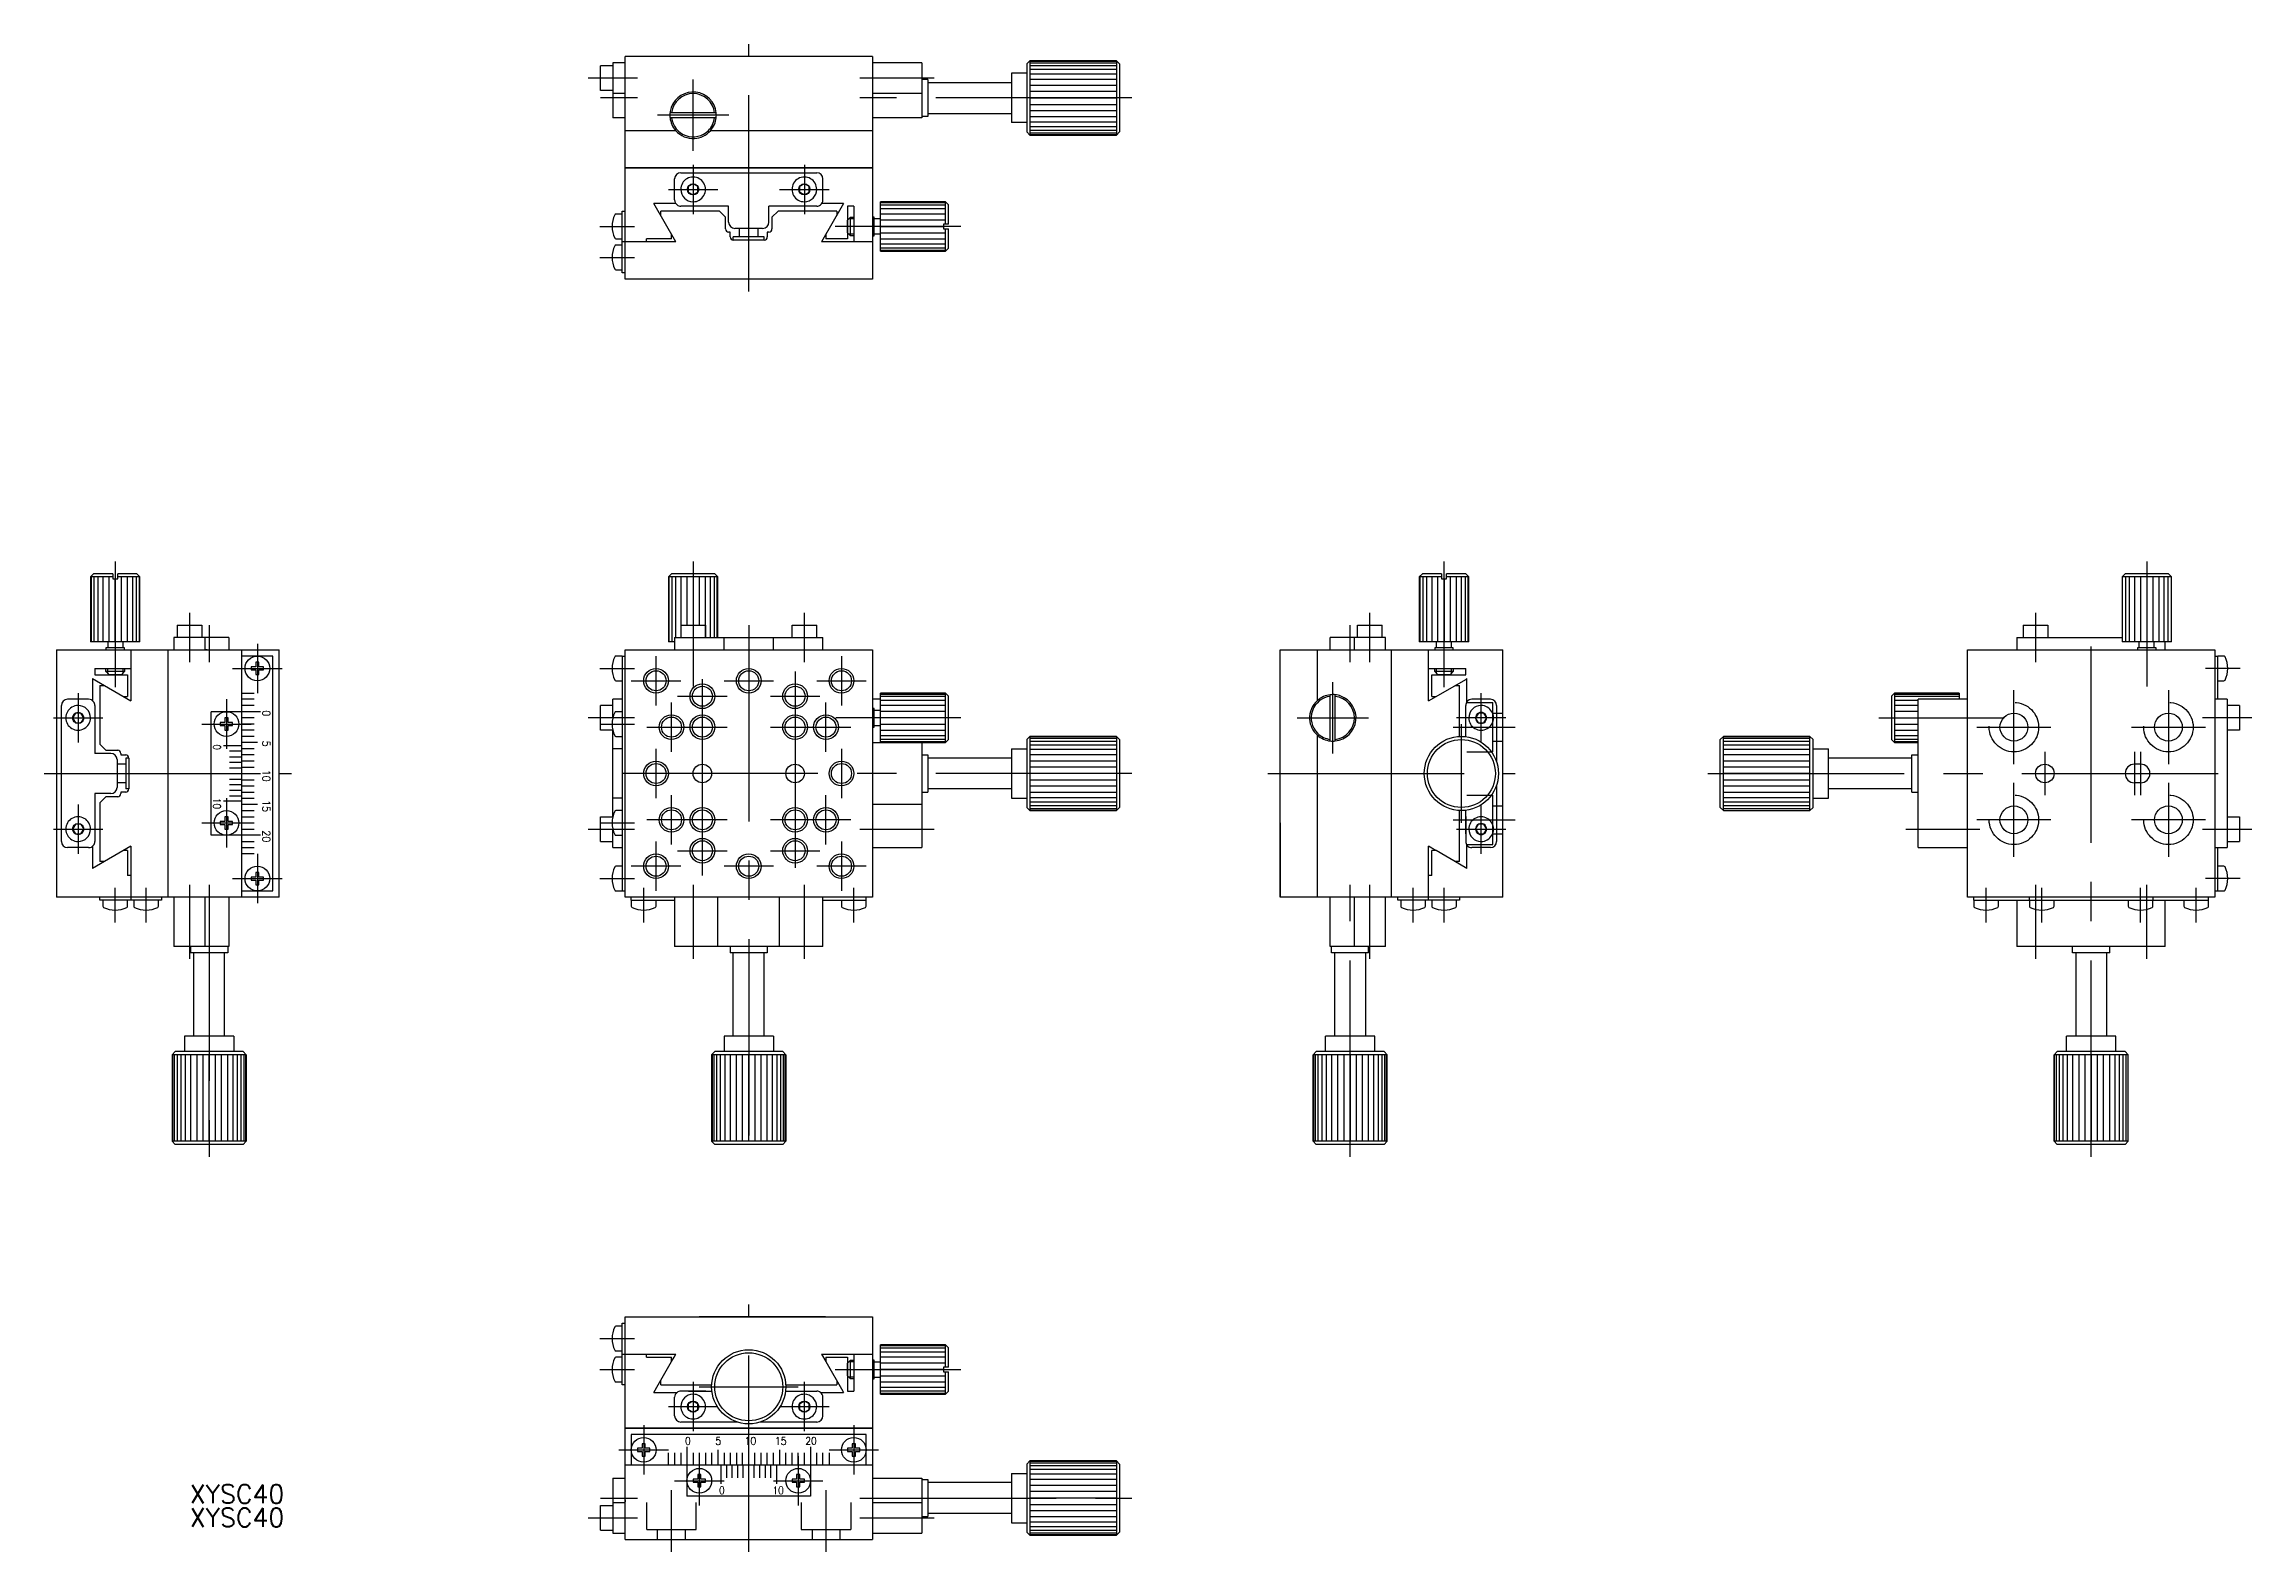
# Model space of a CAD drawing. Extents: x -114 to 243, y -126 to 118.
import ezdxf

# ---------------------------------------------------------------- set-up
doc = ezdxf.new("R2010")
doc.units = 0
doc.linetypes.add('CENTER', pattern=[50.8, 31.75, -6.35, 6.35, -6.35])
doc.linetypes.add('DASHED', pattern=[19.05, 12.7, -6.35])
doc.layers.get('0').update_dxf_attribs({"linetype": 'CONTINUOUS'})
doc.layers.add('CENTER', color=1, linetype='CENTER')
doc.styles.add('CONVERTER_1', font='txt.shx', dxfattribs={"width": 0.9})
doc.styles.get("Standard").update_dxf_attribs({"font": 'txt.shx', "height": 3, "bigfont": 'bigfont.shx'})

# ---------------------------------------------------------------- blocks, each defined once
blk = doc.blocks.new('*U2')
at = {"color": 7, "linetype": 'CONTINUOUS'}
blk.add_text('XYSC40', height=3, dxfattribs=at).set_placement((-90.44, -118.07))
blk = doc.blocks.new('*U3')
at = {"color": 7, "linetype": 'CONTINUOUS'}
blk.add_text('XYSC40', height=3, dxfattribs=at).set_placement((-90.44, -121.88))
blk = doc.blocks.new('*U4')
at = {"color": 7, "linetype": 'CONTINUOUS', "style": 'CONVERTER_1', "width": 0.9}
blk.add_text('0', height=1.25, dxfattribs=at).set_placement((-10.33, -108.61))
blk = doc.blocks.new('*U5')
at = {"color": 7, "linetype": 'CONTINUOUS', "style": 'CONVERTER_1', "width": 0.9}
blk.add_text('5', height=1.25, dxfattribs=at).set_placement((-5.42, -108.61))
blk = doc.blocks.new('*U6')
at = {"color": 7, "linetype": 'CONTINUOUS', "style": 'CONVERTER_1', "width": 0.9}
blk.add_text('10', height=1.25, dxfattribs=at).set_placement((-0.7, -108.61))
blk = doc.blocks.new('*U7')
at = {"color": 7, "linetype": 'CONTINUOUS', "style": 'CONVERTER_1', "width": 0.9}
blk.add_text('15', height=1.25, dxfattribs=at).set_placement((4.21, -108.61))
blk = doc.blocks.new('*U8')
at = {"color": 7, "linetype": 'CONTINUOUS', "style": 'CONVERTER_1', "width": 0.9}
blk.add_text('20', height=1.2, dxfattribs=at).set_placement((9.15, -108.58))
blk = doc.blocks.new('*U9')
at = {"color": 7, "linetype": 'CONTINUOUS', "style": 'CONVERTER_1', "width": 0.9}
blk.add_text('0', height=1.2, dxfattribs=at).set_placement((-4.81, -116.58))
blk = doc.blocks.new('*U10')
at = {"color": 7, "linetype": 'CONTINUOUS', "style": 'CONVERTER_1', "width": 0.9}
blk.add_text('10', height=1.2, dxfattribs=at).set_placement((3.83, -116.58))
blk = doc.blocks.new('*U11')
at = {"color": 7, "linetype": 'CONTINUOUS', "style": 'CONVERTER_1', "width": 0.9}
blk.add_text('20', height=1.25, rotation=270, dxfattribs=at).set_placement((-78.67, -9.21))
blk = doc.blocks.new('*U12')
at = {"color": 7, "linetype": 'CONTINUOUS', "style": 'CONVERTER_1', "width": 0.9}
blk.add_text('15', height=1.25, rotation=270, dxfattribs=at).set_placement((-78.67, -4.3))
blk = doc.blocks.new('*U13')
at = {"color": 7, "linetype": 'CONTINUOUS', "style": 'CONVERTER_1', "width": 0.9}
blk.add_text('10', height=1.25, rotation=270, dxfattribs=at).set_placement((-78.67, 0.61))
blk = doc.blocks.new('*U14')
at = {"color": 7, "linetype": 'CONTINUOUS', "style": 'CONVERTER_1', "width": 0.9}
blk.add_text('10', height=1.2, rotation=270, dxfattribs=at).set_placement((-86.64, -3.92))
blk = doc.blocks.new('*U15')
at = {"color": 7, "linetype": 'CONTINUOUS', "style": 'CONVERTER_1', "width": 0.9}
blk.add_text('0', height=1.2, rotation=270, dxfattribs=at).set_placement((-86.64, 4.72))
blk = doc.blocks.new('*U16')
at = {"color": 7, "linetype": 'CONTINUOUS', "style": 'CONVERTER_1', "width": 0.9}
blk.add_text('5', height=1.25, rotation=270, dxfattribs=at).set_placement((-78.67, 5.32))
blk = doc.blocks.new('*U17')
at = {"color": 7, "linetype": 'CONTINUOUS', "style": 'CONVERTER_1', "width": 0.9}
blk.add_text('0', height=1.25, rotation=270, dxfattribs=at).set_placement((-78.67, 10.23))

msp = doc.modelspace()

# ---------------------------------------------------------------- linework, layer by layer
at = {"color": 7, "linetype": 'CONTINUOUS'}
for p, q in [((-24, 112.5), (-24, 114.5)), ((-22, 114.5), (-24, 114.5)), ((-22, 115), (-22, 112.5)), ((-20, 115), (-22, 115)), ((20, 116), (-20, 116)), ((-20, 98), (-20, 116)), ((-10.25, 116), (-14.75, 116)), ((-10.25, 116), (-14.75, 116)), ((20, 116), (20, 98)), ((20, 116), (20, 115)), ((20, 116), (20, 106.1)), ((28, 115), (20, 115)), ((28, 115), (28, 110)), ((45, 114.8), (45.5, 115.3)), ((45, 114.8), (45, 103.8)), ((59.5, 115.3), (45.5, 115.3)), ((45.5, 115.3), (45.5, 115.21)), ((59.5, 115.21), (45.5, 115.21)), ((45.5, 115.21), (45.5, 114.94)), ((59.5, 114.94), (45.5, 114.94)), ((45.5, 114.94), (45.5, 114.5)), ((59.5, 114.5), (45.5, 114.5)), ((45.5, 114.5), (45.5, 113.9)), ((59.5, 115.3), (60, 114.8)), ((59.5, 115.3), (59.5, 115.21)), ((59.5, 115.21), (59.5, 114.94)), ((59.5, 114.94), (59.5, 114.5)), ((59.5, 114.5), (59.5, 113.9)), ((60, 114.8), (60, 111.5)), ((-24, 110.5), (-24, 112.5)), ((-22, 112.5), (-22, 106.1)), ((29, 112.3), (28, 112.3)), ((29, 112.3), (29, 106.3)), ((29, 111.8), (42.5, 111.8)), ((42.5, 113.3), (42.5, 111.8)), ((45, 113.3), (42.5, 113.3)), ((42.5, 113.3), (42.5, 105.3)), ((42.5, 111.8), (42.5, 106.8)), ((45, 113.3), (45, 105.3)), ((59.5, 113.9), (45.5, 113.9)), ((45.5, 113.9), (45.5, 113.16)), ((59.5, 113.16), (45.5, 113.16)), ((45.5, 113.16), (45.5, 112.3)), ((59.5, 112.3), (45.5, 112.3)), ((45.5, 112.3), (45.5, 111.32)), ((59.5, 111.32), (45.5, 111.32)), ((45.5, 111.32), (45.5, 110.34)), ((59.5, 113.9), (59.5, 113.16)), ((59.5, 113.16), (59.5, 112.3)), ((59.5, 112.3), (59.5, 111.32)), ((59.5, 111.32), (59.5, 110.34)), ((60, 111.5), (60, 111.3)), ((60, 111.3), (60, 107.3)), ((-22, 110.5), (-24, 110.5)), ((-20, 110), (-22, 110)), ((28, 110), (20, 110)), ((28, 110), (28, 106.1)), ((59.5, 110.34), (45.5, 110.34)), ((45.5, 110.34), (45.5, 109.3)), ((45.5, 109.3), (59.5, 109.3)), ((45.5, 109.3), (45.5, 103.3)), ((45.5, 108.26), (59.5, 108.26)), ((45.5, 107.28), (59.5, 107.28)), ((59.5, 110.34), (59.5, 109.3)), ((59.5, 109.3), (59.5, 103.3)), ((60, 107.3), (60, 103.8)), ((-20, 106.1), (-22, 106.1)), ((-20, 106.1), (-22, 106.1)), ((-11.81, 104), (-20, 104)), ((-5.26, 106.9), (-12.74, 106.9)), ((-5.26, 106.1), (-12.74, 106.1)), ((20, 104), (-6.19, 104)), ((22, 106.1), (20, 106.1)), ((28, 106.1), (20, 106.1)), ((29, 106.3), (28, 106.3)), ((29, 106.8), (42.5, 106.8)), ((42.5, 106.8), (42.5, 105.3)), ((45, 105.3), (42.5, 105.3)), ((45, 105.3), (42.5, 105.3)), ((45.5, 103.3), (45, 103.8)), ((45.5, 106.3), (59.5, 106.3)), ((45.5, 105.44), (59.5, 105.44)), ((45.5, 104.7), (59.5, 104.7)), ((45.5, 104.1), (59.5, 104.1)), ((45.5, 103.66), (59.5, 103.66)), ((59.5, 103.3), (60, 103.8)), ((45.5, 103.39), (59.5, 103.39)), ((59.5, 103.3), (45.5, 103.3)), ((45.5, 103.3), (59.5, 103.3)), ((-20, 86), (-20, 98)), ((-20, 98), (-8, 98)), ((-20, 98), (-12.43, 98)), ((-16.5, 98), (-20, 98)), ((20, 98), (-16.5, 98)), ((-11, 97.2), (11, 97.2)), ((-8, 98), (20, 98)), ((8, 98), (20, 98)), ((20, 98), (20, 86)), ((-12, 92.8), (-12, 96.2)), ((-9, 95.4), (-9.78, 94.95)), ((-9.78, 94.95), (-9.78, 94.05)), ((-9.78, 94.05), (-9, 93.6)), ((-8.22, 94.95), (-9, 95.4)), ((-8.22, 94.05), (-9, 93.6)), ((-8.22, 94.05), (-8.22, 94.95)), ((9, 95.4), (8.22, 94.95)), ((8.22, 94.95), (8.22, 94.05)), ((9, 93.6), (8.22, 94.05)), ((9.78, 94.95), (9, 95.4)), ((9, 93.6), (9.78, 94.05)), ((9.78, 94.05), (9.78, 94.95)), ((12, 92.8), (12, 96.2)), ((-20.5, 90.5), (-21.49, 90.5)), ((-20.5, 91), (-20, 91)), ((-20.5, 86.5), (-20.5, 91)), ((-11.8, 92.2), (-15.35, 92.2)), ((-11.77, 86), (-15.35, 92.2)), ((-4.75, 91), (-14.23, 91)), ((-14.23, 90.26), (-14.23, 91)), ((-3.25, 91.8), (-11, 91.8)), ((-4.75, 91), (-3.75, 90)), ((-3.75, 88.1), (-3.75, 90)), ((-3.25, 89.2), (-3.25, 91.8)), ((9.04, 91.8), (3.25, 91.8)), ((3.25, 89.2), (3.25, 91.8)), ((4.75, 91), (3.75, 90)), ((3.75, 90), (3.75, 88.1)), ((14.23, 91), (4.75, 91)), ((11, 91.8), (7.64, 91.8)), ((15.35, 92.2), (11.77, 86)), ((15.35, 92.2), (11.8, 92.2)), ((14.23, 91), (14.23, 90.26)), ((16.98, 91.8), (15.98, 91.8)), ((15.98, 91.8), (15.98, 86.5)), ((15.98, 89.5), (16.21, 89.72)), ((15.98, 89.5), (15.98, 88.5)), ((15.98, 87.5), (15.98, 89.5)), ((16.21, 89.72), (16.48, 90)), ((16.48, 90), (16.98, 90)), ((16.48, 87), (16.48, 90)), ((16.98, 91.8), (16.52, 91.8)), ((16.98, 91.8), (16.98, 86)), ((16.98, 90), (16.98, 89.72)), ((20.32, 90), (20, 90)), ((20.32, 87), (20.32, 90)), ((21.32, 89.72), (20.32, 89.72)), ((21.32, 89.72), (21.32, 92.5)), ((31.82, 92.5), (21.32, 92.5)), ((21.32, 92.36), (31.82, 92.36)), ((31.82, 91.96), (21.32, 91.96)), ((31.82, 91.33), (21.32, 91.33)), ((31.82, 90.5), (21.32, 90.5)), ((21.32, 88.5), (21.32, 89.72)), ((31.82, 89.54), (21.32, 89.54)), ((31.82, 92.5), (32.32, 92)), ((31.82, 88.9), (31.82, 92.5)), ((32.32, 88.9), (32.32, 92)), ((-21.49, 86.5), (-20.5, 86.5)), ((-20.5, 86), (-20.5, 86.5)), ((-11.77, 86), (-20.5, 86)), ((-20.5, 81), (-20.5, 86)), ((-20, 85.5), (-20, 86.5)), ((-20, 80), (-20, 86)), ((-11.89, 86), (-16.64, 86)), ((-12.48, 86.5), (-16.52, 86.5)), ((-16.52, 86), (-16.52, 86.5)), ((-12.48, 86.5), (-12.48, 87.23)), ((-3, 87.6), (-3.25, 87.6)), ((-3, 86.8), (-3, 87.6)), ((-2.5, 86.3), (-2.5, 86.8)), ((-1.5, 86.8), (-2.5, 86.8)), ((2.5, 86.3), (-2.5, 86.3)), ((-1.5, 88.2), (-2.25, 88.2)), ((-1.5, 86.8), (-1.5, 88.2)), ((1.5, 88.2), (-1.5, 88.2)), ((1.5, 86.8), (-1.5, 86.8)), ((1.5, 86.8), (1.5, 88.2)), ((2.25, 88.2), (1.5, 88.2)), ((2.5, 86.8), (1.5, 86.8)), ((2.5, 86.3), (2.5, 86.8)), ((3.25, 87.6), (3, 87.6)), ((3, 87.6), (3, 86.8)), ((20, 86), (11.77, 86)), ((12.48, 87.23), (12.48, 86.5)), ((15.98, 86.5), (12.48, 86.5)), ((16.21, 87.28), (15.98, 87.5)), ((16.48, 87), (16.21, 87.28)), ((16.98, 87), (16.48, 87)), ((16.98, 88.5), (16.98, 87.28)), ((16.98, 87.28), (16.98, 87)), ((20, 87), (20.32, 87)), ((20, 87), (20, 86.5)), ((20, 86), (20, 80)), ((21.32, 87.28), (20.32, 87.28)), ((21.32, 88.5), (31.52, 88.5)), ((21.32, 87.28), (21.32, 88.5)), ((21.32, 87.46), (31.82, 87.46)), ((21.32, 84.64), (21.32, 87.28)), ((21.32, 86.5), (31.82, 86.5)), ((32.32, 88.9), (31.52, 88.9)), ((31.52, 88.9), (31.52, 88.5)), ((31.52, 88.5), (31.52, 88.1)), ((31.52, 88.1), (32.32, 88.1)), ((31.82, 84.5), (31.82, 88.1)), ((32.32, 85), (32.32, 88.1)), ((-20.5, 85.5), (-21.49, 85.5)), ((-20, 84), (-20, 85.5)), ((21.32, 85.67), (31.82, 85.67)), ((21.32, 85.04), (31.82, 85.04)), ((31.82, 84.64), (21.32, 84.64)), ((21.32, 84.5), (21.32, 84.64)), ((21.32, 84.5), (31.82, 84.5)), ((32.32, 85), (31.82, 84.5)), ((-21.49, 81.5), (-20.5, 81.5)), ((-20, 81), (-20.5, 81)), ((20, 80), (-20, 80)), ((-106.5, 31.82), (-106, 32.32)), ((-102.9, 32.32), (-106, 32.32)), ((-102.9, 32.32), (-102.9, 31.52)), ((-99, 32.32), (-102.1, 32.32)), ((-102.1, 31.52), (-102.1, 32.32)), ((-99, 32.32), (-98.5, 31.82)), ((-13, 31.82), (-12.5, 32.32)), ((-5.5, 32.32), (-12.5, 32.32)), ((-5.5, 32.32), (-5, 31.82)), ((108.5, 31.82), (109, 32.32)), ((112.1, 32.32), (109, 32.32)), ((112.1, 32.32), (112.1, 31.52)), ((116, 32.32), (112.9, 32.32)), ((112.9, 31.52), (112.9, 32.32)), ((116, 32.32), (116.5, 31.82)), ((222.2, 31.82), (222.7, 32.32)), ((229.7, 32.32), (222.7, 32.32)), ((229.7, 32.32), (230.2, 31.82)), ((-102.9, 31.82), (-106.5, 31.82)), ((-106.5, 31.82), (-106.5, 21.32)), ((-106.36, 21.32), (-106.36, 31.82)), ((-105.96, 31.82), (-105.96, 21.32)), ((-105.33, 31.82), (-105.33, 21.32)), ((-104.5, 31.82), (-104.5, 21.32)), ((-103.54, 31.82), (-103.54, 21.32)), ((-102.9, 31.52), (-102.5, 31.52)), ((-102.5, 31.52), (-102.1, 31.52)), ((-102.5, 21.32), (-102.5, 31.52)), ((-98.5, 31.82), (-102.1, 31.82)), ((-101.46, 21.32), (-101.46, 31.82)), ((-100.5, 21.32), (-100.5, 31.82)), ((-99.67, 21.32), (-99.67, 31.82)), ((-99.04, 21.32), (-99.04, 31.82)), ((-98.64, 31.82), (-98.64, 21.32)), ((-98.5, 21.32), (-98.5, 31.82)), ((-5, 31.82), (-13, 31.82)), ((-13, 31.82), (-13, 21.32)), ((-12.86, 21.32), (-12.86, 31.82)), ((-12.46, 31.82), (-12.46, 21.32)), ((-11.83, 31.82), (-11.83, 22)), ((-11, 31.82), (-11, 24)), ((-10.04, 31.82), (-10.04, 24)), ((-7.96, 24), (-7.96, 31.82)), ((-7, 24), (-7, 31.82)), ((-6.17, 22), (-6.17, 31.82)), ((-5.54, 22), (-5.54, 31.82)), ((-5.14, 31.82), (-5.14, 22)), ((-5, 22), (-5, 31.82)), ((108.5, 31.82), (108.5, 21.32)), ((112.1, 31.82), (108.5, 31.82)), ((108.64, 21.32), (108.64, 31.82)), ((109.04, 31.82), (109.04, 21.32)), ((109.67, 31.82), (109.67, 21.32)), ((110.5, 31.82), (110.5, 21.32)), ((111.46, 31.82), (111.46, 21.32)), ((112.1, 31.52), (112.5, 31.52)), ((112.5, 31.52), (112.5, 21.32)), ((112.5, 31.52), (112.9, 31.52)), ((116.5, 31.82), (112.9, 31.82)), ((113.54, 21.32), (113.54, 31.82)), ((114.5, 21.32), (114.5, 31.82)), ((115.33, 21.32), (115.33, 31.82)), ((115.96, 21.32), (115.96, 31.82)), ((116.36, 31.82), (116.36, 21.32)), ((116.5, 21.32), (116.5, 31.82)), ((230.2, 31.82), (222.2, 31.82)), ((222.2, 31.82), (222.2, 22)), ((222.73, 31.82), (222.73, 21.32)), ((223.37, 31.82), (223.37, 21.32)), ((224.2, 31.82), (224.2, 21.32)), ((225.16, 31.82), (225.16, 21.32)), ((226.2, 31.82), (226.2, 21.32)), ((227.23, 21.32), (227.23, 31.82)), ((228.2, 21.32), (228.2, 31.82)), ((229.03, 21.32), (229.03, 31.82)), ((229.66, 21.32), (229.66, 31.82)), ((230.2, 21.32), (230.2, 31.82)), ((-84.1, 22), (-93, 22)), ((-93, 22), (-93, 20)), ((-92.5, 24), (-92.5, 22)), ((-92.5, 24), (-90.5, 24)), ((-90.5, 24), (-88.5, 24)), ((-88.5, 24), (-88.5, 22)), ((-88, 22), (-88, 20)), ((-84.1, 22), (-84.1, 20)), ((-84.1, 22), (-84.1, 20)), ((-12, 22), (-12, 21.32)), ((-12, 22), (-12, 20)), ((-12, 22), (-11.83, 22)), ((-11.83, 22), (-11, 22)), ((-11, 24), (-10.04, 24)), ((-11, 24), (-11, 22)), ((-11, 22), (-10.04, 22)), ((-10.04, 24), (-7.96, 24)), ((-10.04, 22), (-9, 22)), ((-9, 22), (-7.96, 22)), ((-7.96, 24), (-7, 24)), ((-7.96, 22), (-7, 22)), ((-7, 24), (-7, 22)), ((-7, 22), (-7, 24)), ((-7, 22), (-6.17, 22)), ((-6.17, 22), (-5.54, 22)), ((-5.54, 22), (-5.14, 22)), ((-5.14, 22), (-5, 22)), ((-5, 22), (4, 22)), ((-5, 22), (-5, 22)), ((-5, 22), (-4, 22)), ((-4, 20), (-4, 22)), ((4, 20), (4, 22)), ((4, 22), (12, 22)), ((7, 22), (7, 24)), ((7, 24), (11, 24)), ((11, 22), (11, 24)), ((12, 20), (12, 22)), ((94.1, 20), (94.1, 22)), ((100.5, 22), (94.1, 22)), ((94.1, 20), (94.1, 22)), ((98, 20), (98, 22)), ((98.5, 22), (98.5, 24)), ((98.5, 24), (100.5, 24)), ((100.5, 24), (102.5, 24)), ((103, 22), (100.5, 22)), ((102.5, 22), (102.5, 24)), ((103, 20), (103, 22)), ((205.2, 22), (205.2, 21.32)), ((205.2, 22), (205.37, 22)), ((205.37, 22), (211.03, 22)), ((206.2, 24), (206.2, 22)), ((206.2, 24), (207.16, 24)), ((207.16, 24), (208.2, 24)), ((208.2, 24), (209.23, 24)), ((209.23, 24), (210.2, 24)), ((210.2, 24), (210.2, 22)), ((211.03, 22), (211.66, 22)), ((211.66, 22), (212.06, 22)), ((212.06, 22), (212.2, 22)), ((212.2, 22), (222.2, 22)), ((222.2, 22), (222.2, 21.32)), ((-112, 20), (-112, -20)), ((-112, 20), (-100, 20)), ((-103.72, 21.32), (-106.5, 21.32)), ((-101, 20.32), (-104, 20.32)), ((-104, 20.32), (-104, 20)), ((-103.72, 21.32), (-103.72, 20.32)), ((-102.5, 21.32), (-103.72, 21.32)), ((-101.28, 21.32), (-102.5, 21.32)), ((-101.28, 21.32), (-101.28, 20.32)), ((-98.64, 21.32), (-101.28, 21.32)), ((-101, 20), (-101, 20.32)), ((-101, 20), (-100.5, 20)), ((-100, 20), (-94, 20)), ((-100, 20), (-100, 11.77)), ((-98.5, 21.32), (-98.64, 21.32)), ((-94, 20), (-94, -20)), ((-94, 20), (-94, -20)), ((-94, 20), (-93, 20)), ((-94, 20), (-85, 20)), ((-93, 20), (-90.3, 20)), ((-88.3, 20), (-87.6, 20)), ((-87.6, 20), (-87.9, 20)), ((-87.5, 20), (-87.5, 20)), ((-87.5, 20), (-81.1, 20)), ((-85, 20), (-76, 20)), ((-82, -20), (-82, 20)), ((-77, 19), (-82, 19)), ((-79.75, 18), (-79.75, 17.25)), ((-79.25, 18), (-79.75, 18)), ((-79.25, 17.25), (-79.25, 18)), ((-77, -19), (-77, 19)), ((-76, -10), (-76, 20)), ((-20.5, 19), (-21.49, 19)), ((-20.5, 19), (-20.5, 4)), ((-20.5, 19), (-20, 19)), ((-20, -19), (-20, 20)), ((-20, 20), (-4, 20)), ((-20, 20), (20, 20)), ((-20, 19), (-20, 20)), ((-20, 19), (-20, 19.6)), ((-20, 18), (-20, 19)), ((-20, 18), (-20, 19)), ((-20, 11.4), (-20, 18)), ((-20, 11.4), (-20, 18)), ((-12.86, 21.32), (-13, 21.32)), ((-12, 21.32), (-12.86, 21.32)), ((-12, 21.32), (-12.46, 21.32)), ((-12, 21.32), (-12, 20)), ((-12, 20), (-10, 20)), ((-11.5, 20), (-11, 20)), ((-11.5, 20), (-11, 20)), ((-11.4, 20), (-10, 20)), ((-4, 20), (4, 20)), ((4, 20), (11.4, 20)), ((10, 20), (11.4, 20)), ((11.4, 20), (18, 20)), ((11.4, 20), (18, 20)), ((18, 20), (19, 20)), ((18, 20), (19, 20)), ((19, 20), (20, 20)), ((19, 20), (19.6, 20)), ((20, 20), (20, -20)), ((20, 20), (20, 19)), ((20, 19.6), (20, 19)), ((20, 19), (20, 18)), ((20, 19), (20, 18)), ((20, 18), (20, -20)), ((20, 18), (20, 11.4)), ((86, 20), (104, 20)), ((86, -20), (86, 20)), ((92, 11.81), (92, 20)), ((104, -10.25), (104, 20)), ((104, -20), (104, 20)), ((104, -20), (104, 20)), ((104, 20), (110, 20)), ((108.64, 21.32), (108.5, 21.32)), ((111.28, 21.32), (108.64, 21.32)), ((110, 20), (110.5, 20)), ((110, 20), (110.5, 20)), ((110, 11.89), (110, 20)), ((110.5, 20), (122, 20)), ((111, 20.32), (111, 20)), ((114, 20.32), (111, 20.32)), ((111.28, 20.32), (111.28, 21.32)), ((112.5, 21.32), (111.28, 21.32)), ((113.73, 21.32), (112.5, 21.32)), ((116.5, 21.32), (113.73, 21.32)), ((113.73, 20.32), (113.73, 21.32)), ((114, 20), (114, 20.32)), ((122, -20), (122, 20)), ((197.2, 20), (237.2, 20)), ((197.2, 20), (229.2, 20)), ((197.2, 19), (197.2, 20)), ((197.2, 19), (197.2, 20)), ((197.2, 19), (197.2, 19.6)), ((197.2, 18), (197.2, 19)), ((197.2, 18), (197.2, 19)), ((197.2, 19), (197.2, 19)), ((197.2, 12), (197.2, 19)), ((197.2, 11.4), (197.2, 18)), ((197.2, 11.4), (197.2, 18)), ((205.2, 21.32), (205.2, 20)), ((222.73, 21.32), (222.2, 21.32)), ((223.37, 21.32), (222.73, 21.32)), ((224.2, 21.32), (223.37, 21.32)), ((225.16, 21.32), (224.2, 21.32)), ((227.7, 20.32), (224.7, 20.32)), ((224.7, 20.32), (224.7, 20)), ((226.2, 21.32), (224.97, 21.32)), ((224.97, 20.32), (224.97, 21.32)), ((227.23, 21.32), (225.16, 21.32)), ((227.42, 21.32), (226.2, 21.32)), ((227.2, 20), (229.2, 20)), ((228.2, 21.32), (227.23, 21.32)), ((227.42, 20.32), (227.42, 21.32)), ((227.7, 20), (227.7, 20.32)), ((229.03, 21.32), (228.2, 21.32)), ((229.2, 21.32), (229.03, 21.32)), ((229.2, 20), (229.2, 21.32)), ((230.2, 21.32), (229.2, 21.32)), ((229.2, 20), (237.2, 20)), ((237.2, 20), (237.2, -20)), ((237.2, 19), (237.7, 19)), ((238.69, 19), (237.7, 19)), ((237.7, 12), (237.7, 19)), ((-106.2, 15.35), (-106.2, 11.8)), ((-106.2, 15.35), (-100, 11.77)), ((-105.8, 16.98), (-105.8, 16.52)), ((-105.8, 16.98), (-100, 16.98)), ((-105.8, 16.98), (-105.8, 15.98)), ((-105.8, 15.98), (-100.5, 15.98)), ((-104, 16.48), (-104, 16.98)), ((-104, 16.98), (-103.72, 16.98)), ((-101, 16.48), (-104, 16.48)), ((-103.72, 16.21), (-104, 16.48)), ((-103.5, 15.98), (-103.72, 16.21)), ((-101.5, 15.98), (-103.5, 15.98)), ((-103.5, 15.98), (-102.5, 15.98)), ((-102.5, 16.98), (-101.28, 16.98)), ((-101.28, 16.21), (-101.5, 15.98)), ((-101.28, 16.98), (-101, 16.98)), ((-101, 16.48), (-101.28, 16.21)), ((-101, 16.98), (-101, 16.48)), ((-100.5, 15.98), (-100.5, 12.48)), ((-80.5, 17.25), (-80.5, 16.75)), ((-79.75, 17.25), (-80.5, 17.25)), ((-80.5, 16.75), (-79.75, 16.75)), ((-79.75, 16.75), (-79.75, 16)), ((-79.75, 16), (-79.25, 16)), ((-78.5, 17.25), (-79.25, 17.25)), ((-79.25, 16.75), (-78.5, 16.75)), ((-79.25, 16), (-79.25, 16.75)), ((-78.5, 16.75), (-78.5, 17.25)), ((-21.49, 15), (-20.5, 15)), ((104, 10.25), (104, 14.75)), ((104, 10.25), (104, 14.75)), ((104, 10.25), (104, 14.75)), ((110, 16.98), (116, 16.98)), ((110, 11.77), (110, 16.52)), ((110.5, 12.48), (110.5, 15.98)), ((110.5, 15.98), (116, 15.98)), ((111, 16.48), (111, 16.98)), ((114, 16.48), (111, 16.48)), ((111.28, 16.21), (111, 16.48)), ((111.23, 12.48), (116, 15.23)), ((111.5, 15.98), (111.28, 16.21)), ((113.5, 15.98), (111.5, 15.98)), ((112.5, 15.98), (113.5, 15.98)), ((113.73, 16.21), (113.5, 15.98)), ((114, 16.48), (113.73, 16.21)), ((114, 16.98), (114, 16.48)), ((116, 15.98), (116, 16.98)), ((116, 15.23), (116.2, 15.35)), ((116.2, 11.6), (116.2, 15.35)), ((237.7, 15), (238.69, 15)), ((-111.2, -11), (-111.2, 11)), ((-106.8, 12), (-110.2, 12)), ((-105.8, 11), (-105.8, 7.64)), ((-105, 14.23), (-105, 4.75)), ((-105, 14.23), (-104.26, 14.23)), ((-101.23, 12.48), (-100.5, 12.48)), ((-82, 13), (-80, 13)), ((-80, 12), (-82, 12)), ((-80, 11), (-82, 11)), ((-22, 11), (-24, 11)), ((-24, 7), (-24, 11)), ((-22, 8.93), (-22, 12)), ((-20.5, 12), (-22, 12)), ((-20, 4), (-20, 11.4)), ((-20, 10), (-20, 11.4)), ((21.32, 12), (20, 12)), ((31.82, 13), (21.32, 13)), ((21.32, 12.46), (21.32, 13)), ((21.32, 12.86), (31.82, 12.86)), ((21.32, 12), (21.32, 12.46)), ((31.82, 12.46), (21.32, 12.46)), ((21.32, 11.83), (21.32, 12)), ((21.32, 11), (21.32, 11.83)), ((31.82, 11.83), (21.32, 11.83)), ((21.32, 10.04), (21.32, 11)), ((31.82, 11), (21.32, 11)), ((31.82, 9), (31.82, 13)), ((31.82, 13), (32.32, 12.5)), ((32.32, 9), (32.32, 12.5)), ((94.1, 5.26), (94.1, 12.74)), ((94.9, 5.26), (94.9, 12.74)), ((110, 11.77), (111.23, 12.48)), ((110.5, 12.48), (111.23, 12.48)), ((114.26, 14.23), (115, 14.23)), ((115, 5.99), (115, 14.23)), ((116, 5.96), (116, 11)), ((120, 12), (117, 12)), ((121, 11), (121, 1.87)), ((184.87, 12.5), (185.37, 13)), ((184.87, 12.5), (184.87, 5.5)), ((185.37, 13), (185.37, 9)), ((195.87, 13), (185.37, 13)), ((185.37, 12.86), (195.87, 12.86)), ((195.87, 12.46), (185.37, 12.46)), ((189.2, 11.83), (185.37, 11.83)), ((189.2, 11), (185.37, 11)), ((189.2, 11.83), (189.2, 12)), ((195.87, 12), (189.2, 12)), ((189.2, 11), (189.2, 11.83)), ((189.2, 10.04), (189.2, 11)), ((195.87, 13), (195.87, 12)), ((197.2, 12), (195.87, 12)), ((197.2, -12), (197.2, 12)), ((197.2, 10), (197.2, 11.4)), ((197.2, -4), (197.2, 11.4)), ((239.2, 12), (237.2, 12)), ((237.7, 12), (237.7, 12)), ((239.2, 12), (239.2, -12)), ((241.2, 11), (239.2, 11)), ((241.2, 11), (241.2, 7)), ((-108.95, 9.78), (-109.4, 9)), ((-109.4, 9), (-108.95, 8.22)), ((-108.05, 9.78), (-108.95, 9.78)), ((-108.95, 8.22), (-108.05, 8.22)), ((-107.6, 9), (-108.05, 9.78)), ((-107.6, 9), (-108.05, 8.22)), ((-105.8, 9.04), (-105.8, 3.25)), ((-79, 10), (-87, 10)), ((-87, -10), (-87, 10)), ((-85.5, 8.25), (-85.5, 7.75)), ((-84.75, 8.25), (-85.5, 8.25)), ((-84.75, 8.25), (-85.5, 8.25)), ((-85.5, 8.25), (-85.5, 7.75)), ((-85.5, 7.75), (-84.75, 7.75)), ((-85.5, 7.75), (-84.75, 7.75)), ((-84.75, 9), (-84.75, 8.25)), ((-84.25, 9), (-84.75, 9)), ((-84.25, 9), (-84.75, 9)), ((-84.75, 9), (-84.75, 8.25)), ((-84.75, 7.75), (-84.75, 7)), ((-84.75, 7.75), (-84.75, 7)), ((-84.25, 8.25), (-84.25, 9)), ((-84.25, 8.25), (-84.25, 9)), ((-83.5, 8.25), (-84.25, 8.25)), ((-84.25, 7), (-84.25, 7.75)), ((-84.25, 7), (-84.25, 7.75)), ((-84.25, 7.75), (-83.5, 7.75)), ((-83.5, 7.75), (-83.5, 8.25)), ((-80, 9), (-82, 9)), ((-80, 8), (-82, 8)), ((-20.5, 10), (-21.49, 10)), ((20.32, 10.5), (20, 10.5)), ((20, 7.5), (20.32, 7.5)), ((20.32, 7.5), (20.32, 10.5)), ((20.32, 10.23), (21.32, 10.23)), ((20.32, 7.77), (21.32, 7.77)), ((21.32, 9), (21.32, 10.23)), ((21.32, 7.96), (21.32, 10.04)), ((31.82, 10.04), (21.32, 10.04)), ((21.32, 7.77), (21.32, 9)), ((31.82, 9), (21.32, 9)), ((21.32, 7), (21.32, 7.96)), ((21.32, 7.96), (31.82, 7.96)), ((31.82, 5), (31.82, 9)), ((32.32, 5.5), (32.32, 9)), ((118.05, 9.78), (117.6, 9)), ((118.05, 8.22), (117.6, 9)), ((118.95, 9.78), (118.05, 9.78)), ((118.05, 8.22), (118.95, 8.22)), ((119.4, 9), (118.95, 9.78)), ((118.95, 8.22), (119.4, 9)), ((189.2, 10.04), (185.37, 10.04)), ((185.37, 9), (185.37, 7.96)), ((185.37, 9), (189.2, 9)), ((185.37, 7.96), (189.2, 7.96)), ((185.37, 7.96), (185.37, 7)), ((189.2, 9), (189.2, 10.04)), ((189.2, 7.96), (189.2, 9)), ((189.2, 7), (189.2, 7.96)), ((-105, 4.75), (-104, 3.75)), ((-104, 3.75), (-102.1, 3.75)), ((-82, 4.5), (-85, 4.5)), ((-84.75, 7), (-84.25, 7)), ((-84.75, 7), (-84.25, 7)), ((-82, 3.6), (-84, 3.6)), ((-80, 7), (-82, 7)), ((-80, 6), (-82, 6)), ((-79.5, 5), (-82, 5)), ((-80, 4), (-82, 4)), ((-22, 7), (-24, 7)), ((-22, 4), (-22, 7.07)), ((-20.5, 4), (-22, 4)), ((-22, -4), (-22, 4)), ((-21.49, 6), (-20.5, 6)), ((-20.5, 4), (-20.5, -4)), ((-20, -4), (-20, 4)), ((20, 5), (21.32, 5)), ((21.32, 6.17), (21.32, 7)), ((21.32, 7), (31.82, 7)), ((21.32, 5.54), (21.32, 6.17)), ((21.32, 6.17), (31.82, 6.17)), ((21.32, 5.14), (21.32, 5.54)), ((21.32, 5.54), (31.82, 5.54)), ((21.32, 5), (21.32, 5.14)), ((31.82, 5.14), (21.32, 5.14)), ((21.32, 5), (28, 5)), ((28, 5), (31.82, 5)), ((28, 5), (28, 2.5)), ((32.32, 5.5), (31.82, 5)), ((42.5, 4), (42.5, 2.5)), ((42.5, 4), (45, 4)), ((42.5, 4), (45, 4)), ((45, 5.5), (45.5, 6)), ((45, 5.5), (45, -5.5)), ((45.5, 6), (59.5, 6)), ((59.5, 6), (45.5, 6)), ((45.5, 6), (45.5, 0)), ((59.5, 5.91), (45.5, 5.91)), ((59.5, 5.64), (45.5, 5.64)), ((59.5, 5.2), (45.5, 5.2)), ((59.5, 4.6), (45.5, 4.6)), ((59.5, 3.86), (45.5, 3.86)), ((60, 5.5), (59.5, 6)), ((59.5, 6), (59.5, 0)), ((60, 5.5), (60, 2)), ((92, -20), (92, 6.19)), ((157.7, 6), (157.2, 5.5)), ((157.2, 2), (157.2, 5.5)), ((157.7, 6), (171.7, 6)), ((171.7, 6), (157.7, 6)), ((157.7, 0), (157.7, 6)), ((171.7, 5.64), (157.7, 5.64)), ((171.7, 5.2), (157.7, 5.2)), ((171.7, 4.6), (157.7, 4.6)), ((171.7, 3.86), (157.7, 3.86)), ((171.7, 6), (172.2, 5.5)), ((171.7, 0), (171.7, 6)), ((172.2, -5.5), (172.2, 5.5)), ((172.2, 4), (174.7, 4)), ((172.2, 4), (174.7, 4)), ((174.7, 2.5), (174.7, 4)), ((185.37, 5), (184.87, 5.5)), ((185.37, 7), (189.2, 7)), ((185.37, 7), (185.37, 6.17)), ((185.37, 6.17), (189.2, 6.17)), ((185.37, 6.17), (185.37, 5.54)), ((185.37, 5.54), (189.2, 5.54)), ((185.37, 5.54), (185.37, 5.14)), ((189.2, 5.14), (185.37, 5.14)), ((185.37, 5.14), (185.37, 5)), ((185.37, 5), (189.2, 5)), ((189.2, 6.17), (189.2, 7)), ((189.2, 5.54), (189.2, 6.17)), ((189.2, 5.14), (189.2, 5.54)), ((189.2, 5), (189.2, 5.14)), ((189.2, 2.5), (189.2, 5)), ((241.2, 7), (239.2, 7)), ((-103.2, 3.25), (-105.8, 3.25)), ((-102.2, 2.25), (-102.2, 1.5)), ((-100.8, 1.5), (-102.2, 1.5)), ((-102.2, 1.5), (-102.2, -1.5)), ((-101.6, 3.25), (-101.6, 3)), ((-101.6, 3), (-100.8, 3)), ((-100.3, 2.5), (-100.8, 2.5)), ((-100.8, 2.5), (-100.8, 1.5)), ((-100.8, 1.5), (-100.8, -1.5)), ((-100.3, 2.5), (-100.3, -2.5)), ((-84.5, 0), (-82, 0)), ((-84, 2.7), (-82, 2.7)), ((-82, 1.8), (-84, 1.8)), ((-84, 0.9), (-82, 0.9)), ((-80, 3), (-82, 3)), ((-80, 2), (-82, 2)), ((-82, 1), (-80, 1)), ((-82, 0), (-79, 0)), ((28, 3), (29, 3)), ((28, 3), (29, 3)), ((28, 2.5), (28, -2.5)), ((29, 3), (29, 2.5)), ((29, 3), (29, 2.5)), ((42.5, 2.5), (29, 2.5)), ((29, 2.5), (29, -2.5)), ((29, 2.5), (29, -2.5)), ((42.5, 2.5), (42.5, -2.5)), ((59.5, 3), (45.5, 3)), ((59.5, 2.02), (45.5, 2.02)), ((59.5, 1.04), (45.5, 1.04)), ((59.5, 0), (45.5, 0)), ((45.5, 0), (45.5, -1.04)), ((59.5, 0), (59.5, -1.04)), ((60, 2), (60, -2)), ((157.2, -2), (157.2, 2)), ((171.7, 3), (157.7, 3)), ((171.7, 2.02), (157.7, 2.02)), ((171.7, 1.04), (157.7, 1.04)), ((171.7, 0), (157.7, 0)), ((157.7, -1.04), (157.7, 0)), ((171.7, -1.04), (171.7, 0)), ((188.2, 2.5), (174.7, 2.5)), ((174.7, -2.5), (174.7, 2.5)), ((188.2, 2.5), (188.2, 3)), ((188.2, 3), (189.2, 3)), ((188.2, 3), (189.2, 3)), ((188.2, 2.5), (188.2, 3)), ((188.2, -2.5), (188.2, 2.5)), ((188.2, -2.5), (188.2, 2.5)), ((189.2, -2.5), (189.2, 2.5)), ((225.2, 1.5), (224.2, 1.5)), ((-105.8, -3.25), (-105.8, -11)), ((-103.2, -3.25), (-105.8, -3.25)), ((-102.2, -1.5), (-102.2, -2.25)), ((-100.8, -1.5), (-102.2, -1.5)), ((-101.6, -3), (-101.6, -3.25)), ((-100.8, -3), (-101.6, -3)), ((-100.8, -1.5), (-100.8, -2.5)), ((-100.3, -2.5), (-100.8, -2.5)), ((-84, -0.9), (-82, -0.9)), ((-84, -1.8), (-82, -1.8)), ((-84, -2.7), (-82, -2.7)), ((-82, -1), (-80, -1)), ((-82, -2), (-80, -2)), ((-82, -3), (-80, -3)), ((28, -2.5), (28, -3)), ((28, -3), (28, -12)), ((28, -3), (29, -3)), ((28, -3), (29, -3)), ((42.5, -2.5), (29, -2.5)), ((29, -2.5), (29, -3)), ((29, -2.5), (29, -3)), ((42.5, -2.5), (42.5, -4)), ((45.5, -1.04), (59.5, -1.04)), ((45.5, -1.04), (45.5, -2.02)), ((45.5, -2.02), (59.5, -2.02)), ((45.5, -2.02), (45.5, -3)), ((45.5, -3), (59.5, -3)), ((45.5, -3), (45.5, -3.86)), ((59.5, -1.04), (59.5, -2.02)), ((59.5, -2.02), (59.5, -3)), ((59.5, -3), (59.5, -3.86)), ((60, -2), (60, -2.2)), ((60, -2.2), (60, -5.5)), ((121, -1.87), (121, -11)), ((157.2, -2.2), (157.2, -2)), ((157.2, -5.5), (157.2, -2.2)), ((157.7, -1.04), (171.7, -1.04)), ((157.7, -2.02), (157.7, -1.04)), ((157.7, -2.02), (171.7, -2.02)), ((157.7, -3), (157.7, -2.02)), ((157.7, -3), (171.7, -3)), ((157.7, -3.86), (157.7, -3)), ((171.7, -2.02), (171.7, -1.04)), ((171.7, -3), (171.7, -2.02)), ((171.7, -3.86), (171.7, -3)), ((188.2, -2.5), (174.7, -2.5)), ((174.7, -4), (174.7, -2.5)), ((188.2, -3), (188.2, -2.5)), ((188.2, -3), (188.2, -2.5)), ((188.2, -3), (189.2, -3)), ((188.2, -3), (189.2, -3)), ((189.2, -3), (189.2, -2.5)), ((189.2, -12), (189.2, -3)), ((225.2, -1.5), (224.2, -1.5)), ((-105, -4.75), (-104, -3.75)), ((-105, -4.75), (-105, -14.23)), ((-102.1, -3.75), (-104, -3.75)), ((-82, -4.5), (-85, -4.5)), ((-84.75, -7), (-84.75, -7.75)), ((-84.25, -7), (-84.75, -7)), ((-84.25, -7), (-84.75, -7)), ((-84.75, -7), (-84.75, -7.75)), ((-84.25, -7.75), (-84.25, -7)), ((-84.25, -7.75), (-84.25, -7)), ((-84, -3.6), (-82, -3.6)), ((-82, -4), (-80, -4)), ((-79.5, -5), (-82, -5)), ((-82, -6), (-80, -6)), ((-82, -7), (-80, -7)), ((-24, -11), (-24, -7)), ((-24, -7), (-22, -7)), ((-20.5, -4), (-22, -4)), ((-22, -7.07), (-22, -4)), ((-20.5, -6), (-21.49, -6)), ((-20.5, -4), (-20.5, -12)), ((-20, -20), (-20, -4)), ((28, -5), (20, -5)), ((42.5, -4), (45, -4)), ((45.5, -6), (45, -5.5)), ((45.5, -3.86), (59.5, -3.86)), ((45.5, -3.86), (45.5, -4.6)), ((45.5, -4.6), (59.5, -4.6)), ((45.5, -4.6), (45.5, -5.2)), ((45.5, -5.2), (59.5, -5.2)), ((45.5, -5.2), (45.5, -5.64)), ((45.5, -5.64), (59.5, -5.64)), ((45.5, -5.64), (45.5, -5.91)), ((45.5, -5.91), (59.5, -5.91)), ((45.5, -5.91), (45.5, -6)), ((45.5, -6), (59.5, -6)), ((59.5, -3.86), (59.5, -4.6)), ((59.5, -4.6), (59.5, -5.2)), ((59.5, -5.2), (59.5, -5.64)), ((60, -5.5), (59.5, -6)), ((59.5, -5.64), (59.5, -5.91)), ((59.5, -5.91), (59.5, -6)), ((115, -14.23), (115, -5.99)), ((116, -9.75), (116, -5.96)), ((116, -6.96), (116, -11)), ((157.7, -6), (157.2, -5.5)), ((157.7, -3.86), (171.7, -3.86)), ((157.7, -4.6), (157.7, -3.86)), ((157.7, -4.6), (171.7, -4.6)), ((157.7, -5.2), (157.7, -4.6)), ((157.7, -5.2), (171.7, -5.2)), ((157.7, -5.64), (157.7, -5.2)), ((157.7, -5.64), (171.7, -5.64)), ((157.7, -5.91), (157.7, -5.64)), ((157.7, -6), (157.7, -5.91)), ((157.7, -6), (171.7, -6)), ((171.7, -4.6), (171.7, -3.86)), ((171.7, -5.2), (171.7, -4.6)), ((171.7, -5.64), (171.7, -5.2)), ((172.2, -5.5), (171.7, -6)), ((171.7, -5.91), (171.7, -5.64)), ((171.7, -6), (171.7, -5.91)), ((172.2, -4), (174.7, -4)), ((197.2, -20), (197.2, -4)), ((239.2, -7), (241.2, -7)), ((241.2, -7), (241.2, -11)), ((-108.95, -8.22), (-109.4, -9)), ((-109.4, -9), (-108.95, -9.78)), ((-108.05, -8.22), (-108.95, -8.22)), ((-108.95, -9.78), (-108.05, -9.78)), ((-108.05, -8.22), (-107.6, -9)), ((-108.05, -9.78), (-107.6, -9)), ((-94, -10.25), (-94, -14.75)), ((-79, -10), (-87, -10)), ((-84.75, -7.75), (-85.5, -7.75)), ((-85.5, -7.75), (-85.5, -8.25)), ((-85.5, -7.75), (-85.5, -8.25)), ((-84.75, -7.75), (-85.5, -7.75)), ((-85.5, -8.25), (-84.75, -8.25)), ((-85.5, -8.25), (-84.75, -8.25)), ((-84.75, -8.25), (-84.75, -9)), ((-84.75, -8.25), (-84.75, -9)), ((-84.75, -9), (-84.25, -9)), ((-84.75, -9), (-84.25, -9)), ((-83.5, -7.75), (-84.25, -7.75)), ((-84.25, -9), (-84.25, -8.25)), ((-84.25, -8.25), (-83.5, -8.25)), ((-84.25, -9), (-84.25, -8.25)), ((-83.5, -8.25), (-83.5, -7.75)), ((-82, -8), (-80, -8)), ((-82, -9), (-80, -9)), ((-76, -20), (-76, -8)), ((-22, -12), (-22, -8.93)), ((-21.49, -10), (-20.5, -10)), ((-20, -12), (-20, -10)), ((86, -8), (86, -20)), ((104, -14.75), (104, -10.25)), ((117.6, -9), (118.05, -8.22)), ((117.6, -9), (118.05, -9.78)), ((118.95, -8.22), (118.05, -8.22)), ((118.05, -9.78), (118.95, -9.78)), ((119.4, -9), (118.95, -8.22)), ((118.95, -9.78), (119.4, -9)), ((-106.8, -12), (-110.2, -12)), ((-100, -11.77), (-106.2, -15.35)), ((-106.2, -11.8), (-106.2, -15.35)), ((-104.26, -14.23), (-105, -14.23)), ((-100.5, -12.48), (-101.23, -12.48)), ((-100.5, -12.48), (-100.5, -16.52)), ((-100, -11.77), (-100, -16.64)), ((-100, -11.89), (-100, -20.5)), ((-82, -11), (-80, -11)), ((-82, -12), (-80, -12)), ((-80, -13), (-82, -13)), ((-24, -11), (-22, -11)), ((-22, -12), (-20.5, -12)), ((-20.5, -12), (-20.5, -19)), ((20, -12), (28, -12)), ((110, -20), (110, -11.77)), ((110.5, -12.06), (110, -11.77)), ((111.23, -12.48), (110.5, -12.06)), ((110.5, -16.52), (110.5, -12.48)), ((111.23, -12.48), (110.5, -12.48)), ((115, -14.66), (111.23, -12.48)), ((115, -14.23), (114.26, -14.23)), ((116.2, -15.35), (116.2, -11.6)), ((120, -12), (117, -12)), ((189.2, -12), (197.2, -12)), ((197.2, -20), (197.2, -12)), ((237.2, -12), (237.2, -20)), ((237.2, -12), (239.2, -12)), ((237.7, -19), (237.7, -12)), ((237.7, -12), (237.7, -12)), ((239.2, -11), (241.2, -11)), ((-100, -16.52), (-100.5, -16.52)), ((-79.75, -16.75), (-80.5, -16.75)), ((-80.5, -16.75), (-80.5, -17.25)), ((-80.5, -17.25), (-79.75, -17.25)), ((-79.75, -16), (-79.75, -16.75)), ((-79.25, -16), (-79.75, -16)), ((-79.75, -17.25), (-79.75, -18)), ((-79.25, -16.75), (-79.25, -16)), ((-78.5, -16.75), (-79.25, -16.75)), ((-79.25, -17.25), (-78.5, -17.25)), ((-79.25, -18), (-79.25, -17.25)), ((-78.5, -17.25), (-78.5, -16.75)), ((-20.5, -15), (-21.49, -15)), ((104, -20), (104, -14.75)), ((110.5, -16.52), (110, -16.52)), ((116.2, -15.35), (115, -14.66)), ((238.69, -15), (237.7, -15)), ((-100, -20), (-112, -20)), ((-105, -20.5), (-105, -20)), ((-100.5, -20.5), (-105, -20.5)), ((-104.5, -20.5), (-104.5, -21.49)), ((-99.5, -20), (-100.5, -20)), ((-100.5, -21.49), (-100.5, -20.5)), ((-100, -20.5), (-100.5, -20.5)), ((-94, -20), (-100, -20)), ((-95, -20.5), (-100, -20.5)), ((-98, -20), (-99.5, -20)), ((-99.5, -20.5), (-99.5, -21.49)), ((-95.5, -21.49), (-95.5, -20.5)), ((-95, -20), (-95, -20.5)), ((-93, -20), (-94, -20)), ((-84.1, -20), (-94, -20)), ((-85, -20), (-94, -20)), ((-93, -20), (-93, -28)), ((-88, -20), (-88, -28)), ((-76, -20), (-85, -20)), ((-84.1, -20), (-84.1, -22)), ((-84.1, -20), (-84.1, -28)), ((-82, -19), (-77, -19)), ((-79.75, -18), (-79.25, -18)), ((-21.49, -19), (-20.5, -19)), ((-20.5, -19), (-20, -19)), ((-20, -20), (-20, -19)), ((-12, -20), (-20, -20)), ((20, -20), (-20, -20)), ((-20, -20), (-20, -20)), ((-19, -20.5), (-19, -20)), ((-19, -20.5), (-12, -20.5)), ((-19, -20.5), (-19, -21.49)), ((-15, -21.49), (-15, -20.5)), ((-5, -20), (-12, -20)), ((-12, -20), (-12, -28)), ((5, -20), (-5, -20)), ((-5, -28), (-5, -20)), ((12, -20), (5, -20)), ((5, -28), (5, -20)), ((18, -20), (11.4, -20)), ((12, -20.5), (12, -20)), ((18, -20), (12, -20)), ((12, -28), (12, -20.5)), ((12, -20.5), (19, -20.5)), ((15, -20.5), (15, -21.49)), ((19, -20), (18, -20)), ((19, -20), (18, -20)), ((20, -20), (19, -20)), ((19.6, -20), (19, -20)), ((19, -20.5), (19, -20)), ((19, -21.49), (19, -20.5)), ((20, -20), (20, -20)), ((104, -20), (86, -20)), ((104, -20), (94.1, -20)), ((94.1, -28), (94.1, -20)), ((94.1, -22), (94.1, -20)), ((98, -28), (98, -20)), ((104, -20), (103, -20)), ((103, -28), (103, -20)), ((108, -20), (104, -20)), ((105, -20.5), (105, -20)), ((110, -20.5), (105, -20.5)), ((105.5, -20.5), (105.5, -21.49)), ((109.5, -20), (108, -20)), ((109.5, -20), (108, -20)), ((110, -20), (109.5, -20)), ((109.5, -21.49), (109.5, -20.5)), ((110.5, -20), (110, -20)), ((110, -20.5), (110, -20)), ((115, -20.5), (110, -20.5)), ((122, -20), (110.5, -20)), ((110.5, -20.5), (110.5, -21.49)), ((114.5, -21.49), (114.5, -20.5)), ((115, -20), (115, -20.5)), ((237.2, -20), (197.2, -20)), ((227.2, -20), (197.2, -20)), ((198.2, -20.5), (198.2, -20)), ((198.2, -20.5), (205.2, -20.5)), ((198.2, -20.5), (198.2, -21.49)), ((202.2, -21.49), (202.2, -20.5)), ((205.2, -20.5), (227.2, -20.5)), ((205.2, -20.5), (207.2, -20.5)), ((205.2, -20.5), (205.2, -28)), ((207.2, -20.5), (207.2, -20)), ((207.2, -20.5), (207.2, -21.49)), ((211.2, -21.49), (211.2, -20.5)), ((223.2, -20.5), (223.2, -21.49)), ((237.2, -20), (227.2, -20)), ((227.2, -20), (227.2, -20.5)), ((227.2, -21.49), (227.2, -20.5)), ((227.2, -20.5), (229.2, -20.5)), ((229.2, -20.5), (236.2, -20.5)), ((229.2, -28), (229.2, -20.5)), ((232.2, -20.5), (232.2, -21.49)), ((236.2, -20.5), (236.2, -20)), ((236.2, -21.49), (236.2, -20.5)), ((237.2, -19), (237.7, -19)), ((237.2, -20), (237.2, -20)), ((237.7, -19), (238.69, -19)), ((-88, -28), (-93, -28)), ((-90.3, -28), (-90.3, -29)), ((-84.1, -28), (-88, -28)), ((-84.3, -28), (-84.3, -29)), ((-3, -28), (-12, -28)), ((-3, -28), (-3, -29)), ((-3, -28), (-3, -29)), ((-2.5, -28), (-3, -28)), ((2.5, -28), (-2.5, -28)), ((12, -28), (2.5, -28)), ((3, -28), (3, -29)), ((3, -28), (3, -29)), ((98, -28), (94.1, -28)), ((94.3, -29), (94.3, -28)), ((103, -28), (98, -28)), ((100.3, -29), (100.3, -28)), ((214.7, -28), (205.2, -28)), ((214.2, -29), (214.2, -28)), ((214.2, -29), (214.2, -28)), ((219.7, -28), (214.7, -28)), ((220.2, -28), (219.7, -28)), ((220.2, -29), (220.2, -28)), ((229.2, -28), (220.2, -28)), ((220.2, -29), (220.2, -28)), ((-84.3, -29), (-90.3, -29)), ((-89.8, -42.5), (-89.8, -29)), ((-84.8, -42.5), (-84.8, -29)), ((-2.5, -29), (-3, -29)), ((-2.5, -29), (-3, -29)), ((-2.5, -42.5), (-2.5, -29)), ((2.5, -29), (-2.5, -29)), ((2.5, -29), (-2.5, -29)), ((2.5, -42.5), (2.5, -29)), ((3, -29), (2.5, -29)), ((3, -29), (2.5, -29)), ((100.3, -29), (94.3, -29)), ((94.8, -29), (94.8, -42.5)), ((99.8, -29), (99.8, -42.5)), ((214.7, -29), (214.2, -29)), ((214.7, -29), (214.2, -29)), ((219.7, -29), (214.7, -29)), ((219.7, -29), (214.7, -29)), ((214.7, -29), (214.7, -42.5)), ((219.7, -29), (219.7, -42.5)), ((220.2, -29), (219.7, -29)), ((220.2, -29), (219.7, -29)), ((-89.8, -42.5), (-91.3, -42.5)), ((-91.3, -42.5), (-91.3, -45)), ((-83.3, -42.5), (-91.3, -42.5)), ((-84.8, -42.5), (-89.8, -42.5)), ((-83.3, -42.5), (-84.8, -42.5)), ((-83.3, -42.5), (-83.3, -45)), ((-83.3, -42.5), (-83.3, -45)), ((-2.5, -42.5), (-4, -42.5)), ((-4, -42.5), (-4, -45)), ((2.5, -42.5), (-2.5, -42.5)), ((4, -42.5), (2.5, -42.5)), ((4, -42.5), (4, -45)), ((4, -42.5), (4, -45)), ((93.3, -45), (93.3, -42.5)), ((101.3, -42.5), (93.3, -42.5)), ((93.3, -45), (93.3, -42.5)), ((94.8, -42.5), (93.3, -42.5)), ((99.8, -42.5), (94.8, -42.5)), ((101.3, -42.5), (99.8, -42.5)), ((101.3, -45), (101.3, -42.5)), ((214.7, -42.5), (213.2, -42.5)), ((213.2, -45), (213.2, -42.5)), ((213.2, -45), (213.2, -42.5)), ((219.7, -42.5), (214.7, -42.5)), ((221.2, -42.5), (219.7, -42.5)), ((221.2, -45), (221.2, -42.5)), ((-93.3, -45.5), (-92.8, -45)), ((-93.3, -45.5), (-93.3, -59.5)), ((-93.21, -45.5), (-93.3, -45.5)), ((-93.21, -45.5), (-93.21, -59.5)), ((-92.94, -45.5), (-93.21, -45.5)), ((-92.94, -45.5), (-92.94, -59.5)), ((-92.5, -45.5), (-92.94, -45.5)), ((-81.8, -45), (-92.8, -45)), ((-92.5, -45.5), (-92.5, -59.5)), ((-91.9, -45.5), (-92.5, -45.5)), ((-91.9, -45.5), (-91.9, -59.5)), ((-91.16, -45.5), (-91.9, -45.5)), ((-83.3, -45), (-91.3, -45)), ((-91.16, -45.5), (-91.16, -59.5)), ((-90.3, -45.5), (-91.16, -45.5)), ((-90.3, -45.5), (-90.3, -59.5)), ((-89.32, -45.5), (-90.3, -45.5)), ((-89.32, -45.5), (-89.32, -59.5)), ((-88.34, -45.5), (-89.32, -45.5)), ((-88.34, -45.5), (-88.34, -59.5)), ((-87.3, -45.5), (-88.34, -45.5)), ((-87.3, -59.5), (-87.3, -45.5)), ((-81.3, -45.5), (-87.3, -45.5)), ((-86.26, -59.5), (-86.26, -45.5)), ((-85.28, -59.5), (-85.28, -45.5)), ((-84.3, -59.5), (-84.3, -45.5)), ((-83.44, -59.5), (-83.44, -45.5)), ((-82.7, -59.5), (-82.7, -45.5)), ((-82.1, -59.5), (-82.1, -45.5)), ((-81.8, -45), (-81.3, -45.5)), ((-81.66, -59.5), (-81.66, -45.5)), ((-81.39, -59.5), (-81.39, -45.5)), ((-81.3, -45.5), (-81.3, -59.5)), ((-81.3, -59.5), (-81.3, -45.5)), ((-6, -45.5), (-5.5, -45)), ((-6, -45.5), (-6, -59.5)), ((-5.91, -45.5), (-6, -45.5)), ((-5.91, -45.5), (-5.91, -59.5)), ((-5.64, -45.5), (-5.91, -45.5)), ((-5.64, -45.5), (-5.64, -59.5)), ((-5.2, -45.5), (-5.64, -45.5)), ((5.5, -45), (-5.5, -45)), ((-5.2, -45.5), (-5.2, -59.5)), ((-4.6, -45.5), (-5.2, -45.5)), ((-4.6, -45.5), (-4.6, -59.5)), ((-3.86, -45.5), (-4.6, -45.5)), ((-3.86, -45.5), (-3.86, -59.5)), ((-3, -45.5), (-3.86, -45.5)), ((-3, -45.5), (-3, -59.5)), ((-2.02, -45.5), (-3, -45.5)), ((-2.02, -45.5), (-2.02, -59.5)), ((-1.04, -45.5), (-2.02, -45.5)), ((-1.04, -45.5), (-1.04, -59.5)), ((0, -45.5), (-1.04, -45.5)), ((0, -59.5), (0, -45.5)), ((6, -45.5), (0, -45.5)), ((1.04, -59.5), (1.04, -45.5)), ((2.02, -59.5), (2.02, -45.5)), ((3, -59.5), (3, -45.5)), ((3.86, -59.5), (3.86, -45.5)), ((4.6, -59.5), (4.6, -45.5)), ((5.2, -59.5), (5.2, -45.5)), ((5.5, -45), (6, -45.5)), ((5.64, -59.5), (5.64, -45.5)), ((5.91, -59.5), (5.91, -45.5)), ((6, -45.5), (6, -59.5)), ((6, -59.5), (6, -45.5)), ((91.3, -45.5), (91.8, -45)), ((91.3, -45.5), (91.3, -59.5)), ((91.3, -59.5), (91.3, -45.5)), ((97.3, -45.5), (91.3, -45.5)), ((91.39, -45.5), (91.39, -59.5)), ((91.66, -45.5), (91.66, -59.5)), ((102.8, -45), (91.8, -45)), ((92.1, -45.5), (92.1, -59.5)), ((92.7, -45.5), (92.7, -59.5)), ((101.3, -45), (93.3, -45)), ((93.44, -45.5), (93.44, -59.5)), ((94.3, -45.5), (94.3, -59.5)), ((95.28, -45.5), (95.28, -59.5)), ((96.26, -45.5), (96.26, -59.5)), ((97.3, -45.5), (97.3, -59.5)), ((98.34, -45.5), (97.3, -45.5)), ((98.34, -59.5), (98.34, -45.5)), ((99.32, -45.5), (98.34, -45.5)), ((99.32, -59.5), (99.32, -45.5)), ((100.3, -45.5), (99.32, -45.5)), ((100.3, -59.5), (100.3, -45.5)), ((101.16, -45.5), (100.3, -45.5)), ((101.16, -59.5), (101.16, -45.5)), ((101.9, -45.5), (101.16, -45.5)), ((101.9, -59.5), (101.9, -45.5)), ((102.5, -45.5), (101.9, -45.5)), ((102.5, -59.5), (102.5, -45.5)), ((102.94, -45.5), (102.5, -45.5)), ((102.8, -45), (103.3, -45.5)), ((102.94, -59.5), (102.94, -45.5)), ((103.21, -45.5), (102.94, -45.5)), ((103.21, -59.5), (103.21, -45.5)), ((103.3, -45.5), (103.21, -45.5)), ((103.3, -59.5), (103.3, -45.5)), ((211.2, -45.5), (211.7, -45)), ((211.2, -59.5), (211.2, -45.5)), ((211.2, -45.5), (211.2, -59.5)), ((217.2, -45.5), (211.2, -45.5)), ((211.56, -45.5), (211.56, -59.5)), ((222.7, -45), (211.7, -45)), ((212, -45.5), (212, -59.5)), ((212.6, -45.5), (212.6, -59.5)), ((213.34, -45.5), (213.34, -59.5)), ((214.2, -45.5), (214.2, -59.5)), ((215.18, -45.5), (215.18, -59.5)), ((216.16, -45.5), (216.16, -59.5)), ((218.24, -45.5), (217.2, -45.5)), ((217.2, -45.5), (217.2, -59.5)), ((218.24, -59.5), (218.24, -45.5)), ((219.22, -45.5), (218.24, -45.5)), ((219.22, -59.5), (219.22, -45.5)), ((220.2, -45.5), (219.22, -45.5)), ((220.2, -59.5), (220.2, -45.5)), ((221.06, -45.5), (220.2, -45.5)), ((221.06, -59.5), (221.06, -45.5)), ((221.79, -45.5), (221.06, -45.5)), ((221.79, -59.5), (221.79, -45.5)), ((222.39, -45.5), (221.79, -45.5)), ((222.39, -59.5), (222.39, -45.5)), ((222.84, -45.5), (222.39, -45.5)), ((222.7, -45), (223.2, -45.5)), ((222.84, -59.5), (222.84, -45.5)), ((223.11, -45.5), (222.84, -45.5)), ((223.2, -45.5), (223.11, -45.5)), ((223.2, -59.5), (223.2, -45.5)), ((-92.8, -60), (-93.3, -59.5)), ((-93.21, -59.5), (-93.3, -59.5)), ((-92.94, -59.5), (-93.21, -59.5)), ((-92.5, -59.5), (-92.94, -59.5)), ((-89.5, -60), (-92.8, -60)), ((-91.9, -59.5), (-92.5, -59.5)), ((-91.16, -59.5), (-91.9, -59.5)), ((-90.3, -59.5), (-91.16, -59.5)), ((-89.32, -59.5), (-90.3, -59.5)), ((-89.3, -60), (-89.5, -60)), ((-88.34, -59.5), (-89.32, -59.5)), ((-85.3, -60), (-89.3, -60)), ((-87.3, -59.5), (-88.34, -59.5)), ((-81.3, -59.5), (-87.3, -59.5)), ((-81.8, -60), (-85.3, -60)), ((-81.8, -60), (-81.3, -59.5)), ((-5.5, -60), (-6, -59.5)), ((-5.91, -59.5), (-6, -59.5)), ((-5.64, -59.5), (-5.91, -59.5)), ((-5.2, -59.5), (-5.64, -59.5)), ((-2.2, -60), (-5.5, -60)), ((-4.6, -59.5), (-5.2, -59.5)), ((-3.86, -59.5), (-4.6, -59.5)), ((-3, -59.5), (-3.86, -59.5)), ((-2.02, -59.5), (-3, -59.5)), ((-2, -60), (-2.2, -60)), ((-1.04, -59.5), (-2.02, -59.5)), ((2, -60), (-2, -60)), ((0, -59.5), (-1.04, -59.5)), ((6, -59.5), (0, -59.5)), ((5.5, -60), (2, -60)), ((5.5, -60), (6, -59.5)), ((97.3, -59.5), (91.3, -59.5)), ((91.3, -59.5), (91.8, -60)), ((95.3, -60), (91.8, -60)), ((99.3, -60), (95.3, -60)), ((98.34, -59.5), (97.3, -59.5)), ((99.32, -59.5), (98.34, -59.5)), ((99.5, -60), (99.3, -60)), ((100.3, -59.5), (99.32, -59.5)), ((102.8, -60), (99.5, -60)), ((101.16, -59.5), (100.3, -59.5)), ((101.9, -59.5), (101.16, -59.5)), ((102.5, -59.5), (101.9, -59.5)), ((102.94, -59.5), (102.5, -59.5)), ((103.3, -59.5), (102.8, -60)), ((103.21, -59.5), (102.94, -59.5)), ((103.3, -59.5), (103.21, -59.5)), ((211.2, -59.5), (211.7, -60)), ((217.2, -59.5), (211.2, -59.5)), ((215.2, -60), (211.7, -60)), ((219.2, -60), (215.2, -60)), ((218.24, -59.5), (217.2, -59.5)), ((219.22, -59.5), (218.24, -59.5)), ((219.4, -60), (219.2, -60)), ((220.2, -59.5), (219.22, -59.5)), ((222.7, -60), (219.4, -60)), ((221.06, -59.5), (220.2, -59.5)), ((221.79, -59.5), (221.06, -59.5)), ((222.39, -59.5), (221.79, -59.5)), ((222.84, -59.5), (222.39, -59.5)), ((223.2, -59.5), (222.7, -60)), ((223.11, -59.5), (222.84, -59.5)), ((223.2, -59.5), (223.11, -59.5)), ((-20.5, -93.93), (-20.5, -88.93)), ((-20.5, -88.93), (-20, -88.93)), ((-20, -87.93), (20, -87.93)), ((-20, -87.93), (20, -87.93)), ((-20, -91.93), (-20, -87.93)), ((12.43, -87.93), (-8, -87.93)), ((12.43, -87.93), (-8, -87.93)), ((10.25, -87.93), (14.75, -87.93)), ((20, -87.93), (20, -93.93)), ((-20.5, -89.43), (-21.49, -89.43)), ((-20, -93.43), (-20, -91.93)), ((-20, -93.43), (-20, -91.93)), ((21.32, -92.57), (21.32, -92.43)), ((31.82, -92.43), (21.32, -92.43)), ((21.32, -95.2), (21.32, -92.57)), ((21.32, -92.57), (31.82, -92.57)), ((31.82, -96.03), (31.82, -92.43)), ((31.82, -92.43), (32.32, -92.93)), ((-21.49, -93.43), (-20.5, -93.43)), ((-20.5, -94.43), (-21.49, -94.43)), ((-20.5, -93.93), (-20, -93.93)), ((-20.5, -98.93), (-20.5, -93.93)), ((-20, -93.93), (-20, -93.43)), ((-20, -93.93), (-11.77, -93.93)), ((-20, -94.43), (-20, -93.93)), ((-20, -105.93), (-20, -94.43)), ((-16.52, -94.43), (-16.52, -93.93)), ((-16.52, -94.43), (-12.48, -94.43)), ((-14.66, -98.93), (-12.48, -95.16)), ((-12.48, -95.16), (-12.06, -94.43)), ((-12.48, -95.16), (-12.48, -94.43)), ((-12.06, -94.43), (-11.77, -93.93)), ((11.77, -93.93), (12.48, -95.16)), ((11.77, -93.93), (16.52, -93.93)), ((11.89, -93.93), (20, -93.93)), ((12.48, -94.43), (12.48, -95.16)), ((12.48, -94.43), (15.98, -94.43)), ((12.48, -95.16), (15.23, -99.93)), ((15.98, -94.43), (15.98, -99.93)), ((15.98, -95.43), (16.21, -95.2)), ((15.98, -97.43), (15.98, -95.43)), ((15.98, -96.43), (15.98, -97.43)), ((16.21, -95.2), (16.48, -94.93)), ((16.48, -97.93), (16.48, -94.93)), ((16.48, -94.93), (16.98, -94.93)), ((16.98, -93.93), (16.98, -99.93)), ((20, -93.93), (20, -94.43)), ((20, -93.93), (20, -94.43)), ((20, -94.43), (20, -105.93)), ((20.32, -94.93), (20, -94.93)), ((20.32, -97.93), (20.32, -94.93)), ((20.32, -95.2), (21.32, -95.2)), ((31.82, -92.97), (21.32, -92.97)), ((31.82, -93.6), (21.32, -93.6)), ((31.82, -94.43), (21.32, -94.43)), ((21.32, -96.43), (21.32, -95.2)), ((31.82, -95.39), (21.32, -95.39)), ((21.32, -97.65), (21.32, -96.43)), ((31.52, -96.43), (21.32, -96.43)), ((31.52, -96.03), (31.52, -96.43)), ((32.32, -96.03), (31.52, -96.03)), ((31.52, -96.43), (31.52, -96.83)), ((32.32, -96.03), (32.32, -92.93)), ((-21.49, -98.43), (-20.5, -98.43)), ((-20, -98.93), (-20.5, -98.93)), ((-15.35, -100.13), (-14.66, -98.93)), ((-14.23, -98.93), (-14.23, -98.19)), ((-14.23, -98.93), (-5.99, -98.93)), ((-6.96, -99.93), (-11, -99.93)), ((-9.75, -99.93), (-5.96, -99.93)), ((5.96, -99.93), (11, -99.93)), ((5.99, -98.93), (14.23, -98.93)), ((14.23, -98.19), (14.23, -98.93)), ((15.23, -99.93), (15.35, -100.13)), ((16.21, -97.65), (15.98, -97.43)), ((15.98, -99.93), (16.98, -99.93)), ((16.48, -97.93), (16.21, -97.65)), ((16.98, -97.93), (16.48, -97.93)), ((20, -97.93), (20.32, -97.93)), ((20.32, -97.65), (21.32, -97.65)), ((21.32, -97.47), (31.82, -97.47)), ((21.32, -100.43), (21.32, -97.65)), ((21.32, -98.43), (31.82, -98.43)), ((21.32, -99.26), (31.82, -99.26)), ((21.32, -99.89), (31.82, -99.89)), ((31.52, -96.83), (32.32, -96.83)), ((31.82, -100.43), (31.82, -96.83)), ((32.32, -99.93), (31.82, -100.43)), ((32.32, -99.93), (32.32, -96.83)), ((-15.35, -100.13), (-11.6, -100.13)), ((-12, -103.93), (-12, -100.93)), ((-9, -101.53), (-9.78, -101.98)), ((-9.78, -101.98), (-9.78, -102.88)), ((-9.78, -102.88), (-9, -103.33)), ((-9, -101.53), (-8.22, -101.98)), ((-9, -103.33), (-8.22, -102.88)), ((-8.22, -102.88), (-8.22, -101.98)), ((8.22, -101.98), (9, -101.53)), ((8.22, -101.98), (8.22, -102.88)), ((8.22, -102.88), (9, -103.33)), ((9.78, -101.98), (9, -101.53)), ((9, -103.33), (9.78, -102.88)), ((9.78, -102.88), (9.78, -101.98)), ((11.6, -100.13), (15.35, -100.13)), ((12, -103.93), (12, -100.93)), ((31.82, -100.29), (21.32, -100.29)), ((21.32, -100.43), (31.82, -100.43)), ((-20, -114.93), (-20, -105.93)), ((-8, -105.93), (-20, -105.93)), ((-20, -105.93), (20, -105.93)), ((0, -106.93), (-19, -106.93)), ((-19, -106.93), (-19, -111.93)), ((-1.87, -104.93), (-11, -104.93)), ((12.43, -105.93), (-8, -105.93)), ((19, -106.93), (0, -106.93)), ((11, -104.93), (1.87, -104.93)), ((9.75, -105.93), (6.25, -105.93)), ((9.75, -105.93), (6.25, -105.93)), ((20, -105.93), (12.43, -105.93)), ((19, -111.93), (19, -106.93)), ((20, -105.93), (20, -114.93)), ((-17.25, -109.18), (-18, -109.18)), ((-18, -109.18), (-18, -109.68)), ((-18, -109.68), (-17.25, -109.68)), ((-16.75, -108.43), (-17.25, -108.43)), ((-17.25, -108.43), (-17.25, -109.18)), ((-17.25, -109.68), (-17.25, -110.43)), ((-17.25, -110.43), (-16.75, -110.43)), ((-16.75, -109.18), (-16.75, -108.43)), ((-16, -109.18), (-16.75, -109.18)), ((-16.75, -110.43), (-16.75, -109.68)), ((-16.75, -109.68), (-16, -109.68)), ((-16, -109.68), (-16, -109.18)), ((-13, -111.93), (-13, -109.93)), ((-12, -109.93), (-12, -111.93)), ((-11, -109.93), (-11, -111.93)), ((-10, -108.93), (-10, -116.93)), ((-9, -109.93), (-9, -111.93)), ((-8, -109.93), (-8, -111.93)), ((-7, -109.93), (-7, -111.93)), ((-6, -109.93), (-6, -111.93)), ((-5, -109.43), (-5, -111.93)), ((-4, -109.93), (-4, -111.93)), ((-3, -109.93), (-3, -111.93)), ((-2, -109.93), (-2, -111.93)), ((-1, -111.93), (-1, -109.93)), ((0, -111.93), (0, -108.93)), ((1, -111.93), (1, -109.93)), ((2, -111.93), (2, -109.93)), ((3, -111.93), (3, -109.93)), ((4, -111.93), (4, -109.93)), ((5, -109.43), (5, -111.93)), ((6, -111.93), (6, -109.93)), ((7, -111.93), (7, -109.93)), ((8, -111.93), (8, -109.93)), ((9, -111.93), (9, -109.93)), ((10, -108.93), (10, -116.93)), ((11, -111.93), (11, -109.93)), ((12, -111.93), (12, -109.93)), ((13, -109.93), (13, -111.93)), ((16, -109.18), (16, -109.68)), ((16.75, -109.18), (16, -109.18)), ((16, -109.68), (16.75, -109.68)), ((16.75, -108.43), (16.75, -109.18)), ((17.25, -108.43), (16.75, -108.43)), ((16.75, -109.68), (16.75, -110.43)), ((16.75, -110.43), (17.25, -110.43)), ((17.25, -109.18), (17.25, -108.43)), ((18, -109.18), (17.25, -109.18)), ((17.25, -109.68), (18, -109.68)), ((17.25, -110.43), (17.25, -109.68)), ((18, -109.68), (18, -109.18)), ((-22, -114.03), (-20, -114.03)), ((-22, -114.03), (-22, -120.43)), ((-22, -114.03), (-20, -114.03)), ((-20, -117.43), (-20, -111.03)), ((8.5, -111.93), (-20, -111.93)), ((-9, -114.18), (-9, -114.68)), ((-8.25, -114.18), (-9, -114.18)), ((-8.25, -114.18), (-9, -114.18)), ((-9, -114.18), (-9, -114.68)), ((-8.25, -113.43), (-8.25, -114.18)), ((-7.75, -113.43), (-8.25, -113.43)), ((-7.75, -114.18), (-7.75, -113.43)), ((-7, -114.18), (-7.75, -114.18)), ((-7, -114.18), (-7.75, -114.18)), ((-7, -114.68), (-7, -114.18)), ((-7, -114.68), (-7, -114.18)), ((-4.5, -111.93), (-4.5, -114.93)), ((-3.6, -111.93), (-3.6, -113.93)), ((-2.7, -113.93), (-2.7, -111.93)), ((-1.8, -111.93), (-1.8, -113.93)), ((-0.9, -113.93), (-0.9, -111.93)), ((0, -114.43), (0, -111.93)), ((0.9, -113.93), (0.9, -111.93)), ((1.8, -113.93), (1.8, -111.93)), ((2.7, -113.93), (2.7, -111.93)), ((3.6, -113.93), (3.6, -111.93)), ((4.5, -111.93), (4.5, -114.93)), ((7.75, -114.18), (7, -114.18)), ((7, -114.18), (7, -114.68)), ((7, -114.18), (7, -114.68)), ((7.75, -114.18), (7, -114.18)), ((7.75, -113.43), (7.75, -114.18)), ((8.25, -113.43), (7.75, -113.43)), ((8.25, -114.18), (8.25, -113.43)), ((9, -114.18), (8.25, -114.18)), ((9, -114.18), (8.25, -114.18)), ((12.5, -111.93), (8.5, -111.93)), ((9, -114.68), (9, -114.18)), ((9, -114.68), (9, -114.18)), ((16.5, -111.93), (12.5, -111.93)), ((20, -111.93), (16.5, -111.93)), ((20, -114.03), (28, -114.03)), ((20, -114.03), (20, -123.93)), ((28, -114.03), (28, -117.93)), ((28, -114.23), (29, -114.23)), ((29, -114.23), (29, -120.23)), ((42.5, -113.23), (42.5, -121.23)), ((42.5, -113.23), (42.5, -114.73)), ((42.5, -113.23), (45, -113.23)), ((42.5, -113.23), (45, -113.23)), ((45, -111.73), (45.5, -111.23)), ((45, -111.73), (45, -122.73)), ((45, -113.23), (45, -121.23)), ((45.5, -111.23), (45.5, -117.23)), ((59.5, -111.23), (45.5, -111.23)), ((45.5, -111.23), (59.5, -111.23)), ((59.5, -111.32), (45.5, -111.32)), ((59.5, -111.59), (45.5, -111.59)), ((59.5, -112.03), (45.5, -112.03)), ((59.5, -112.63), (45.5, -112.63)), ((59.5, -113.37), (45.5, -113.37)), ((59.5, -114.23), (45.5, -114.23)), ((59.5, -111.23), (59.5, -117.23)), ((60, -111.73), (59.5, -111.23)), ((60, -111.73), (60, -115.23)), ((-20, -123.93), (-20, -114.93)), ((-20, -119.93), (-20, -117.23)), ((-20, -117.43), (-20, -117.43)), ((-20, -117.53), (-20, -117.83)), ((-20, -118.23), (-20, -117.53)), ((0, -116.93), (-10, -116.93)), ((-9, -114.68), (-8.25, -114.68)), ((-9, -114.68), (-8.25, -114.68)), ((-8.25, -114.68), (-8.25, -115.43)), ((-8.25, -114.68), (-8.25, -115.43)), ((-8.25, -115.43), (-7.75, -115.43)), ((-8.25, -115.43), (-7.75, -115.43)), ((-7.75, -114.68), (-7, -114.68)), ((-7.75, -115.43), (-7.75, -114.68)), ((-7.75, -115.43), (-7.75, -114.68)), ((-7.75, -114.68), (-7, -114.68)), ((10, -116.93), (0, -116.93)), ((7, -114.68), (7.75, -114.68)), ((7, -114.68), (7.75, -114.68)), ((7.75, -114.68), (7.75, -115.43)), ((7.75, -114.68), (7.75, -115.43)), ((7.75, -115.43), (8.25, -115.43)), ((7.75, -115.43), (8.25, -115.43)), ((8.25, -115.43), (8.25, -114.68)), ((8.25, -114.68), (9, -114.68)), ((8.25, -114.68), (9, -114.68)), ((8.25, -115.43), (8.25, -114.68)), ((20, -114.93), (20, -123.93)), ((42.5, -114.73), (29, -114.73)), ((42.5, -114.73), (42.5, -119.73)), ((59.5, -115.21), (45.5, -115.21)), ((59.5, -116.19), (45.5, -116.19)), ((59.5, -117.23), (45.5, -117.23)), ((45.5, -117.23), (45.5, -118.27)), ((59.5, -117.23), (59.5, -118.27)), ((60, -115.23), (60, -119.23)), ((-24, -120.43), (-24, -118.43)), ((-24, -118.43), (-22, -118.43)), ((-24, -122.43), (-24, -120.43)), ((-22, -117.93), (-20, -117.93)), ((-22, -120.43), (-22, -122.93)), ((20, -117.93), (28, -117.93)), ((28, -117.93), (28, -122.93)), ((28, -120.23), (29, -120.23)), ((42.5, -119.73), (29, -119.73)), ((42.5, -119.73), (42.5, -121.23)), ((42.5, -121.23), (45, -121.23)), ((45.5, -118.27), (59.5, -118.27)), ((45.5, -118.27), (45.5, -119.25)), ((45.5, -119.25), (59.5, -119.25)), ((45.5, -119.25), (45.5, -120.23)), ((45.5, -120.23), (59.5, -120.23)), ((45.5, -120.23), (45.5, -121.09)), ((45.5, -121.09), (59.5, -121.09)), ((45.5, -121.09), (45.5, -121.83)), ((59.5, -118.27), (59.5, -119.25)), ((59.5, -119.25), (59.5, -120.23)), ((59.5, -120.23), (59.5, -121.09)), ((59.5, -121.09), (59.5, -121.83)), ((60, -119.23), (60, -119.43)), ((60, -119.43), (60, -122.73)), ((-24, -122.43), (-22, -122.43)), ((-22, -122.93), (-20, -122.93)), ((-20, -123.93), (-20, -122.93)), ((-20, -123.93), (-14.75, -123.93)), ((-14.75, -123.93), (-10.25, -123.93)), ((-10.25, -123.93), (0, -123.93)), ((0, -123.93), (20, -123.93)), ((20, -122.93), (28, -122.93)), ((20, -122.93), (20, -123.93)), ((45.5, -123.23), (45, -122.73)), ((45.5, -121.83), (59.5, -121.83)), ((45.5, -121.83), (45.5, -122.43)), ((45.5, -122.43), (59.5, -122.43)), ((45.5, -122.43), (45.5, -122.87)), ((45.5, -122.87), (59.5, -122.87)), ((45.5, -122.87), (45.5, -123.14)), ((45.5, -123.14), (59.5, -123.14)), ((45.5, -123.14), (45.5, -123.23)), ((45.5, -123.23), (59.5, -123.23)), ((59.5, -121.83), (59.5, -122.43)), ((59.5, -122.43), (59.5, -122.87)), ((60, -122.73), (59.5, -123.23)), ((59.5, -122.87), (59.5, -123.14)), ((59.5, -123.14), (59.5, -123.23))]:
    msp.add_line(p, q, dxfattribs=at)
at = {"color": 3, "linetype": 'CONTINUOUS'}
for p, q in [((16.98, 89.73), (16.21, 89.73)), ((16.98, 87.27), (16.21, 87.27)), ((-103.73, 16.98), (-103.73, 16.21)), ((-101.27, 16.98), (-101.27, 16.21)), ((111.27, 16.21), (111.27, 16.98)), ((113.73, 16.21), (113.73, 16.98)), ((16.98, -95.2), (16.21, -95.2)), ((16.98, -97.66), (16.21, -97.66))]:
    msp.add_line(p, q, dxfattribs=at)
at = {"color": 3, "linetype": 'DASHED'}
for p, q in [((116.2, 11.5), (120.4, 11.5)), ((120.4, 3.5), (120.4, 11.5)), ((120.4, 9.75), (122, 9.75)), ((120.4, 9.75), (120.4, 9.75)), ((120.4, 5.25), (122, 5.25)), ((116.2, 3.5), (120.4, 3.5)), ((116.2, -3.5), (120.4, -3.5)), ((120.4, -11.5), (120.4, -3.5)), ((120.4, -5.25), (122, -5.25)), ((120.4, -9.75), (122, -9.75)), ((116.2, -11.5), (120.4, -11.5)), ((-16.5, -122.33), (-16.5, -117.93)), ((-8.5, -122.33), (-8.5, -117.93)), ((8.5, -117.93), (8.5, -122.33)), ((16.5, -117.93), (16.5, -122.33)), ((-16.5, -122.33), (-14.75, -122.33)), ((-14.75, -122.33), (-10.25, -122.33)), ((-14.75, -123.93), (-14.75, -122.33)), ((-14.75, -122.33), (-14.75, -122.33)), ((-10.25, -122.33), (-10.25, -122.33)), ((-10.25, -123.93), (-10.25, -122.33)), ((-10.25, -122.33), (-8.5, -122.33)), ((8.5, -122.33), (10.25, -122.33)), ((10.25, -122.33), (14.75, -122.33)), ((10.25, -122.33), (10.25, -123.93)), ((10.25, -122.33), (14.75, -122.33)), ((10.25, -122.33), (10.25, -122.33)), ((14.75, -122.33), (14.75, -122.33)), ((14.75, -122.33), (14.75, -123.93)), ((14.75, -122.33), (16.5, -122.33))]:
    msp.add_line(p, q, dxfattribs=at)
at = {"color": 7, "linetype": 'CONTINUOUS'}
for centre, radius in [((-9, 94.5), 0.9), ((9, 94.5), 0.9), ((-79.5, 17), 2), ((-15, 15), 1.62), ((0, 15), 1.62), ((15, 15), 1.62), ((-7.5, 12.5), 1.62), ((7.5, 12.5), 1.62), ((-108.5, 9), 0.9), ((-84.5, 8), 2), ((-12.5, 7.5), 1.62), ((-7.5, 7.5), 1.62), ((7.5, 7.5), 1.62), ((12.5, 7.5), 1.62), ((204.7, 7.5), 2.25), ((229.7, 7.5), 2.25), ((115.3, 0), 6), ((115.3, 0), 5.5), ((-15, 0), 1.62), ((-7.5, 0), 1.5), ((7.5, 0), 1.5), ((15, 0), 1.62), ((209.7, 0), 1.5), ((-84.5, -8), 2), ((-12.5, -7.5), 1.62), ((-7.5, -7.5), 1.62), ((7.5, -7.5), 1.62), ((12.5, -7.5), 1.62), ((204.7, -7.5), 2.25), ((229.7, -7.5), 2.25), ((-108.5, -9), 0.9), ((-15, -15), 1.62), ((-7.5, -12.5), 1.62), ((0, -15), 1.62), ((7.5, -12.5), 1.62), ((15, -15), 1.62), ((-79.5, -17), 2), ((0, -99.23), 6), ((0, -99.23), 5.5), ((-9, -102.43), 0.9), ((9, -102.43), 0.9), ((-17, -109.43), 2), ((17, -109.43), 2), ((-8, -114.43), 2), ((8, -114.43), 2)]:
    msp.add_circle(centre, radius, dxfattribs=at)
at = {"color": 3, "linetype": 'CONTINUOUS'}
for centre in [(-15, 15), (-7.5, 12.5), (0, 15), (7.5, 12.5), (15, 15), (-12.5, 7.5), (-7.5, 7.5), (7.5, 7.5), (12.5, 7.5), (-15, 0), (15, 0), (-12.5, -7.5), (-7.5, -7.5), (7.5, -7.5), (12.5, -7.5), (-7.5, -12.5), (7.5, -12.5), (-15, -15), (-15, -15), (0, -15), (15, -15)]:
    msp.add_circle(centre, 2, dxfattribs=at)
at = {"color": 3, "linetype": 'DASHED'}
for centre in [(204.7, 7.5), (229.7, 7.5), (204.7, -7.5), (229.7, -7.5)]:
    msp.add_circle(centre, 4, dxfattribs=at)
at = {"color": 7, "linetype": 'CONTINUOUS'}
for centre, radius, start, end in [((-9, 106.5), 3.76, 160.1725, 173.8958), ((-9, 106.5), 3.76, 6.1042, 160.1725), ((-9, 106.5), 3.5, 6.5624, 173.4376), ((-9, 106.5), 3.76, 173.8958, 176.6518), ((-9, 106.5), 3.76, 176.6518, 186.1042), ((-9, 106.5), 3.76, 186.1042, 221.6518), ((-9, 106.5), 3.5, 186.5624, 315), ((-9, 106.5), 3.76, 221.6518, 273.3482), ((-9, 106.5), 3.76, 273.3482, 318.3482), ((-9, 106.5), 3.5, 315, 353.4376), ((-9, 106.5), 3.76, 318.3482, 353.8958), ((-9, 106.5), 3.76, 353.8958, 6.1042), ((-11, 96.2), 1, 90, 180), ((-9, 94.5), 2, 90, 150), ((-9, 94.5), 2, 30, 90), ((9, 94.5), 2, 90, 150), ((9, 94.5), 2, 30, 90), ((11, 96.2), 1, 0, 90), ((-9, 94.5), 2, 150, 180), ((-9, 94.5), 2, 180, 270), ((-9, 94.5), 2, 270, 330), ((-9, 94.5), 2, 330, 30), ((9, 94.5), 2, 150, 210), ((9, 94.5), 2, 210, 270), ((9, 94.5), 2, 270, 0), ((9, 94.5), 2, 0, 30), ((-17.75, 88.5), 4.35, 154.3284, 205.6716), ((-21.49, 90.3), 0.2, 90, 154.3284), ((-11, 92.8), 1, 180, 233.1301), ((-11, 92.8), 1, 233.1301, 270), ((11, 92.8), 1, 270, 306.8699), ((11, 92.8), 1, 306.8699, 0), ((-21.49, 86.7), 0.2, 205.6716, 270), ((-3.25, 88.1), 0.5, 180, 270), ((-2.25, 89.2), 1, 180, 270), ((-2.5, 86.8), 0.5, 180, 270), ((2.25, 89.2), 1, 270, 0), ((2.5, 86.8), 0.5, 270, 0), ((3.25, 88.1), 0.5, 270, 0), ((-17.75, 83.5), 4.35, 154.3284, 205.6716), ((-21.49, 85.3), 0.2, 90, 154.3284), ((-21.49, 81.7), 0.2, 205.6716, 270), ((-17.75, 17), 4.35, 154.3284, 205.6716), ((-21.49, 18.8), 0.2, 90, 154.3284), ((238.69, 18.8), 0.2, 25.6716, 90), ((234.94, 17), 4.35, 334.3284, 25.6716), ((-21.49, 15.2), 0.2, 205.6716, 270), ((238.69, 15.2), 0.2, 270, 334.3284), ((-110.2, 11), 1, 90, 180), ((-108.5, 9), 2, 120, 180), ((-108.5, 9), 2, 90, 120), ((-108.5, 9), 2, 0, 90), ((-106.8, 11), 1, 36.8699, 90), ((-106.8, 11), 1, 0, 36.8699), ((94.5, 9), 3.76, 131.6518, 183.3482), ((94.5, 9), 3.5, 96.5624, 225), ((94.5, 9), 3.76, 96.1042, 131.6518), ((94.5, 9), 3.76, 86.6518, 96.1042), ((94.5, 9), 3.76, 83.8958, 86.6518), ((94.5, 9), 3.76, 70.1725, 83.8958), ((94.5, 9), 3.76, 276.1042, 70.1725), ((94.5, 9), 3.5, 276.5624, 83.4376), ((117, 11), 1, 143.1301, 180), ((117, 11), 1, 90, 143.1301), ((118.5, 9), 2, 90, 180), ((118.5, 9), 2, 60, 90), ((118.5, 9), 2, 0, 60), ((120, 11), 1, 0, 90), ((-108.5, 9), 2, 180, 240), ((-108.5, 9), 2, 240, 300), ((-108.5, 9), 2, 300, 0), ((-17.75, 8), 4.35, 154.3284, 205.6716), ((-21.49, 9.8), 0.2, 90, 154.3284), ((-21.49, 9.8), 0.2, 90, 154.3284), ((94.5, 9), 3.76, 183.3482, 228.3482), ((118.5, 9), 2, 180, 240), ((118.5, 9), 2, 240, 300), ((118.5, 9), 0.9, 120, 180), ((118.5, 9), 0.9, 180, 240), ((118.5, 9), 0.9, 90, 120), ((118.5, 9), 0.9, 240, 300), ((118.5, 9), 0.9, 60, 90), ((118.5, 9), 0.9, 0, 60), ((118.5, 9), 0.9, 300, 0), ((118.5, 9), 2, 300, 0), ((-102.1, 3.25), 0.5, 0, 90), ((-21.49, 6.2), 0.2, 205.6716, 270), ((94.5, 9), 3.76, 228.3482, 263.8958), ((94.5, 9), 3.5, 225, 263.4376), ((94.5, 9), 3.76, 263.8958, 276.1042), ((-103.2, 2.25), 1, 0, 90), ((-100.8, 2.5), 0.5, 0, 90), ((224.2, 0), 1.5, 134.1828, 180), ((224.2, 0), 1.5, 180, 270), ((224.2, 0), 1.5, 90, 134.1828), ((225.2, 0), 1.5, 0, 90), ((225.2, 0), 1.5, 270, 0), ((-103.2, -2.25), 1, 270, 0), ((-102.1, -3.25), 0.5, 270, 0), ((-100.8, -2.5), 0.5, 270, 0), ((-108.5, -9), 2, 60, 120), ((-17.75, -8), 4.35, 154.3284, 205.6716), ((-21.49, -6.2), 0.2, 90, 154.3284), ((118.5, -9), 2, 60, 120), ((-108.5, -9), 2, 120, 180), ((-108.5, -9), 2, 180, 240), ((-108.5, -9), 2, 270, 0), ((-108.5, -9), 2, 0, 60), ((-21.49, -9.8), 0.2, 205.6716, 270), ((118.5, -9), 2, 120, 180), ((118.5, -9), 2, 180, 270), ((118.5, -9), 0.9, 120, 180), ((118.5, -9), 0.9, 180, 240), ((118.5, -9), 0.9, 60, 120), ((118.5, -9), 0.9, 240, 300), ((118.5, -9), 0.9, 0, 60), ((118.5, -9), 0.9, 300, 0), ((118.5, -9), 2, 0, 60), ((118.5, -9), 2, 300, 0), ((-110.2, -11), 1, 180, 270), ((-108.5, -9), 2, 240, 270), ((-106.8, -11), 1, 270, 323.1301), ((-106.8, -11), 1, 323.1301, 0), ((117, -11), 1, 180, 216.8699), ((117, -11), 1, 216.8699, 270), ((118.5, -9), 2, 270, 300), ((120, -11), 1, 270, 0), ((-17.75, -17), 4.35, 154.3284, 205.6716), ((-21.49, -15.2), 0.2, 90, 154.3284), ((238.69, -15.2), 0.2, 25.6716, 90), ((234.94, -17), 4.35, 334.3284, 25.6716), ((-21.49, -18.8), 0.2, 205.6716, 270), ((238.69, -18.8), 0.2, 270, 334.3284), ((-104.3, -21.49), 0.2, 180, 244.3284), ((-102.5, -17.75), 4.35, 244.3284, 295.6716), ((-100.7, -21.49), 0.2, 295.6716, 0), ((-99.3, -21.49), 0.2, 180, 244.3284), ((-97.5, -17.75), 4.35, 244.3284, 295.6716), ((-95.7, -21.49), 0.2, 295.6716, 0), ((-18.8, -21.49), 0.2, 180, 244.3284), ((-17, -17.75), 4.35, 244.3284, 295.6716), ((-15.2, -21.49), 0.2, 295.6716, 0), ((15.2, -21.49), 0.2, 180, 244.3284), ((17, -17.75), 4.35, 244.3284, 295.6716), ((18.8, -21.49), 0.2, 295.6716, 0), ((105.7, -21.49), 0.2, 180, 244.3284), ((107.5, -17.75), 4.35, 244.3284, 295.6716), ((109.3, -21.49), 0.2, 295.6716, 0), ((110.7, -21.49), 0.2, 180, 244.3284), ((112.5, -17.75), 4.35, 244.3284, 295.6716), ((114.3, -21.49), 0.2, 295.6716, 0), ((198.4, -21.49), 0.2, 180, 244.3284), ((200.2, -17.75), 4.35, 244.3284, 295.6716), ((202, -21.49), 0.2, 295.6716, 0), ((207.4, -21.49), 0.2, 180, 244.3284), ((207.4, -21.49), 0.2, 180, 244.3284), ((209.2, -17.75), 4.35, 244.3284, 295.6716), ((211, -21.49), 0.2, 295.6716, 0), ((223.4, -21.49), 0.2, 180, 244.3284), ((225.2, -17.75), 4.35, 244.3284, 295.6716), ((227, -21.49), 0.2, 295.6716, 0), ((232.4, -21.49), 0.2, 180, 244.3284), ((234.2, -17.75), 4.35, 244.3284, 295.6716), ((236, -21.49), 0.2, 295.6716, 0), ((-17.75, -91.43), 4.35, 154.3284, 205.6716), ((-21.49, -89.63), 0.2, 90, 154.3284), ((-17.75, -96.43), 4.35, 154.3284, 205.6716), ((-21.49, -93.23), 0.2, 205.6716, 270), ((-21.49, -94.63), 0.2, 90, 154.3284), ((-21.49, -98.23), 0.2, 205.6716, 270), ((-11, -100.93), 1, 90, 126.8699), ((11, -100.93), 1, 53.1301, 90), ((-11, -100.93), 1, 126.8699, 180), ((-9, -102.43), 2, 90, 180), ((-9, -102.43), 2, 180, 210), ((-9, -102.43), 2, 210, 270), ((-9, -102.43), 2, 30, 90), ((-9, -102.43), 2, 270, 330), ((-9, -102.43), 2, 330, 30), ((9, -102.43), 2, 150, 210), ((9, -102.43), 2, 90, 150), ((9, -102.43), 2, 210, 270), ((9, -102.43), 2, 0, 90), ((9, -102.43), 2, 270, 330), ((9, -102.43), 2, 330, 0), ((11, -100.93), 1, 0, 53.1301), ((-11, -103.93), 1, 180, 270), ((11, -103.93), 1, 270, 0)]:
    msp.add_arc(centre, radius, start, end, dxfattribs=at)
at = {"layer": 'CENTER', "color": 1, "linetype": 'CENTER'}
for p, q in [((0, 78), (0, 118)), ((-18, 112.5), (-26, 112.5)), ((-9, 100.74), (-9, 112.26)), ((30, 112.5), (18, 112.5)), ((-18, 109.3), (-24, 109.3)), ((62, 109.3), (18, 109.3)), ((-3.24, 106.5), (-14.76, 106.5)), ((-9, 98.5), (-9, 90.5)), ((9, 98.5), (9, 90.5)), ((-13, 94.5), (-5, 94.5)), ((5, 94.5), (13, 94.5)), ((-24.1, 88.5), (-18.5, 88.5)), ((34.32, 88.5), (13.98, 88.5)), ((-24.1, 83.5), (-18.5, 83.5)), ((-102.5, 34.32), (-102.5, 13.98)), ((-9, 34.32), (-9, 14.1)), ((112.5, 13.98), (112.5, 34.32)), ((226.2, 34.32), (226.2, 14.1)), ((-90.5, 26), (-90.5, 18)), ((9, 18), (9, 26)), ((100.5, 18), (100.5, 26)), ((208.2, 26), (208.2, 18)), ((-87.3, 24), (-87.3, 18)), ((0, 24), (0, -62)), ((97.3, 18), (97.3, 24)), ((217.2, -62), (217.2, 24)), ((-79.5, 21), (-79.5, 13)), ((-15, 11), (-15, 19)), ((15, 19), (15, 11)), ((-83.5, 17), (-75.5, 17)), ((-24.1, 17), (-18.5, 17)), ((-19, 15), (-11, 15)), ((-7.5, -16.5), (-7.5, 16.5)), ((-4, 15), (4, 15)), ((7.5, 16.5), (7.5, -16.5)), ((11, 15), (19, 15)), ((94.5, 3.24), (94.5, 14.76)), ((241.3, 17), (235.7, 17)), ((-108.5, 13), (-108.5, 5)), ((-84.5, 12), (-84.5, 4)), ((-12.5, 3.5), (-12.5, 11.5)), ((-11.5, 12.5), (-3.5, 12.5)), ((3.5, 12.5), (11.5, 12.5)), ((12.5, 3.5), (12.5, 11.5)), ((118.5, 5), (118.5, 13)), ((118.5, 6.5), (118.5, 11.5)), ((118.5, 6.5), (118.5, 11.5)), ((118.5, 6.5), (118.5, 11.5)), ((118.5, 6.5), (118.5, 11.5)), ((118.5, 6.5), (118.5, 11.5)), ((118.5, 6.5), (118.5, 11.5)), ((118.5, 6.5), (118.5, 11.5)), ((118.5, 6.5), (118.5, 11.5)), ((118.5, 7), (118.5, 11.5)), ((118.5, 7), (118.5, 11.5)), ((118.5, 7), (118.5, 11.5)), ((118.5, 7), (118.5, 11.5)), ((118.5, 7), (118.5, 11.5)), ((204.7, 1.5), (204.7, 13.5)), ((229.7, 13.5), (229.7, 1.5)), ((-112.5, 9), (-104.5, 9)), ((-88.5, 8), (-80.5, 8)), ((-18.5, 9), (-26, 9)), ((-24.1, 8), (-18.5, 8)), ((-16.5, 7.5), (-3.5, 7.5)), ((3.5, 7.5), (16.5, 7.5)), ((34.32, 9), (14.1, 9)), ((88.74, 9), (100.26, 9)), ((114, 7.5), (124, 7.5)), ((122.5, 9), (114.5, 9)), ((115.3, -8), (115.3, 8)), ((120.5, 9), (116.5, 9)), ((182.87, 9), (203.1, 9)), ((198.7, 7.5), (210.7, 7.5)), ((223.7, 7.5), (235.7, 7.5)), ((229.7, 10.5), (229.7, 9.75)), ((243.2, 9), (235.2, 9)), ((-15, -4), (-15, 4)), ((15, 4), (15, -4)), ((-114, 0), (-74, 0)), ((62, 0), (-24, 0)), ((84, 0), (124, 0)), ((155.2, 0), (241.2, 0)), ((209.7, 3.5), (209.7, -3.5)), ((224.2, 3.5), (224.2, -3.5)), ((225.2, 3.5), (225.2, -3.5)), ((-12.5, -11.5), (-12.5, -3.5)), ((12.5, -11.5), (12.5, -3.5)), ((204.7, -13.5), (204.7, -1.5)), ((229.7, -1.5), (229.7, -13.5)), ((-108.5, -5), (-108.5, -13)), ((-84.5, -4), (-84.5, -12)), ((118.5, -13), (118.5, -5)), ((-112.5, -9), (-104.5, -9)), ((-88.5, -8), (-80.5, -8)), ((-26, -9), (-18.5, -9)), ((-24.1, -8), (-18.5, -8)), ((-3.5, -7.5), (-16.5, -7.5)), ((16.5, -7.5), (3.5, -7.5)), ((18, -9), (30, -9)), ((114, -7.5), (124, -7.5)), ((114.5, -9), (122.5, -9)), ((187.2, -9), (199.2, -9)), ((210.7, -7.5), (198.7, -7.5)), ((235.7, -7.5), (223.7, -7.5)), ((235.2, -9), (243.2, -9)), ((-79.5, -13), (-79.5, -21)), ((-15, -19), (-15, -11)), ((-11.5, -12.5), (-3.5, -12.5)), ((3.5, -12.5), (11.5, -12.5)), ((15, -11), (15, -19)), ((-83.5, -17), (-75.5, -17)), ((-24.1, -17), (-18.5, -17)), ((-11, -15), (-19, -15)), ((4, -15), (-4, -15)), ((19, -15), (11, -15)), ((241.3, -17), (235.7, -17)), ((-102.5, -24.1), (-102.5, -18.5)), ((-97.5, -24.1), (-97.5, -18.5)), ((-90.5, -18), (-90.5, -30)), ((-87.3, -18), (-87.3, -62)), ((-17, -24.1), (-17, -18.5)), ((-9, -18), (-9, -30)), ((9, -30), (9, -18)), ((17, -24.1), (17, -18.5)), ((97.3, -62), (97.3, -18)), ((100.5, -30), (100.5, -18)), ((107.5, -24.1), (107.5, -18.5)), ((112.5, -24.1), (112.5, -18.5)), ((200.2, -24.1), (200.2, -18.5)), ((208.2, -18), (208.2, -30)), ((209.2, -24.1), (209.2, -18.5)), ((225.2, -24.1), (225.2, -18.5)), ((226.2, -30), (226.2, -18)), ((234.2, -24.1), (234.2, -18.5)), ((0, -125.93), (0, -85.93)), ((-24.1, -91.43), (-18.5, -91.43)), ((-24.1, -96.43), (-18.5, -96.43)), ((13.98, -96.43), (34.32, -96.43)), ((-9, -98.43), (-9, -106.43)), ((-8, -99.23), (8, -99.23)), ((9, -106.43), (9, -98.43)), ((-13, -102.43), (-5, -102.43)), ((5, -102.43), (13, -102.43)), ((6.5, -102.43), (11.5, -102.43)), ((6.5, -102.43), (11.5, -102.43)), ((6.5, -102.43), (11.5, -102.43)), ((6.5, -102.43), (11.5, -102.43)), ((6.5, -102.43), (11.5, -102.43)), ((6.5, -102.43), (11.5, -102.43)), ((6.5, -102.43), (11.5, -102.43)), ((6.5, -102.43), (11.5, -102.43)), ((6.5, -102.43), (11.5, -102.43)), ((6.5, -102.43), (11.5, -102.43)), ((7, -102.43), (11.5, -102.43)), ((7, -102.43), (11.5, -102.43)), ((7, -102.43), (11.5, -102.43)), ((7, -102.43), (11, -102.43)), ((9, -104.43), (9, -100.43)), ((-17, -105.43), (-17, -113.43)), ((17, -105.43), (17, -113.43)), ((-21, -109.43), (-13, -109.43)), ((-8, -110.43), (-8, -118.43)), ((8, -110.43), (8, -118.43)), ((13, -109.43), (21, -109.43)), ((-24, -117.23), (-18, -117.23)), ((-12.5, -125.93), (-12.5, -115.93)), ((-12, -114.43), (-4, -114.43)), ((4, -114.43), (12, -114.43)), ((12.5, -115.93), (12.5, -125.93)), ((18, -117.23), (62, -117.23)), ((-26, -120.43), (-18, -120.43)), ((18, -120.43), (30, -120.43))]:
    msp.add_line(p, q, dxfattribs=at)

# ---------------------------------------------------------------- block references
at = {"color": 7, "linetype": 'CONTINUOUS'}
for name in ['*U17', '*U15', '*U16', '*U13', '*U14', '*U12', '*U11', '*U4', '*U5', '*U6', '*U7', '*U8', '*U2', '*U9', '*U10', '*U3']:
    msp.add_blockref(name, (0, 0), dxfattribs=at)

doc.saveas('drawing.dxf')
